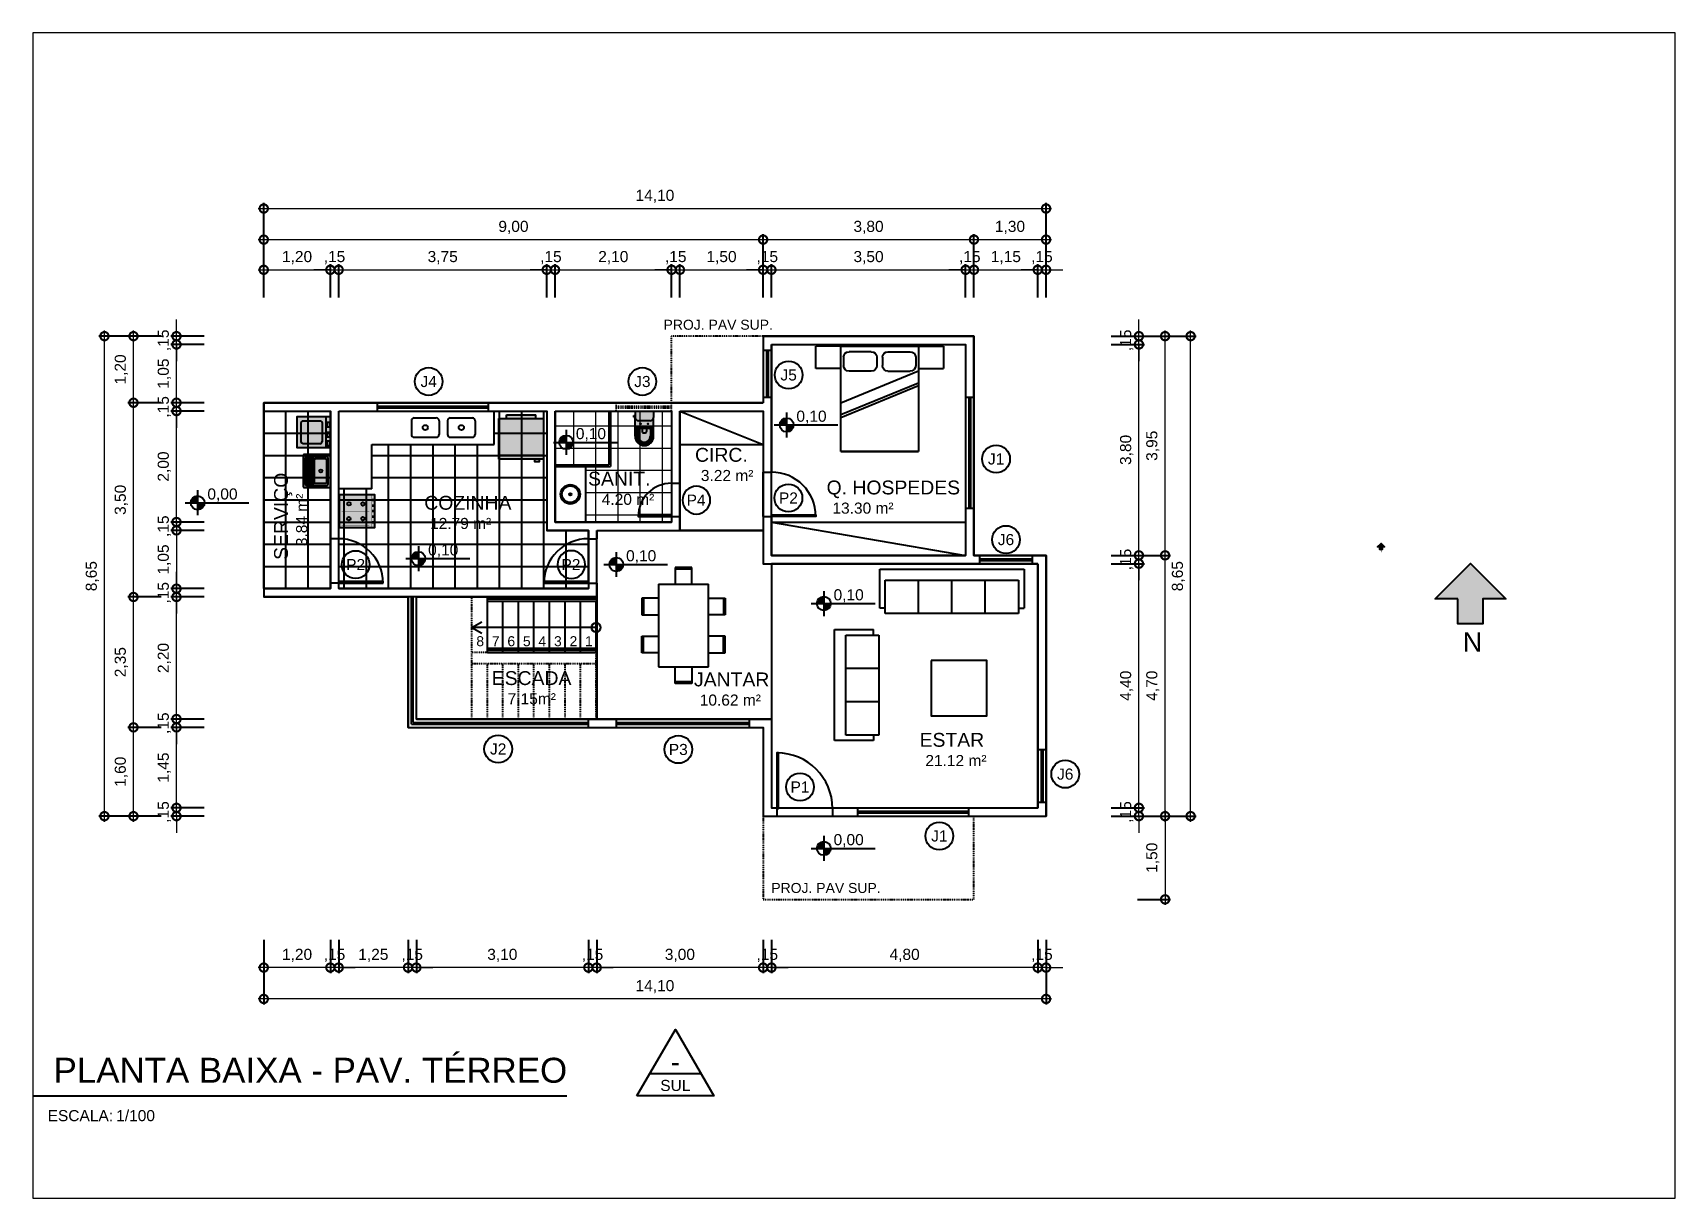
# Paper-space layout 'pav_terreo' of a CAD drawing. Header units: metres, sheet in millimetres. Extents: x -205 to 91, y 297 to 507.
# The model-space entities are those that its viewports show. They can reach past a viewport. Long polylines and large blocks are cut down to what shows.
import ezdxf
from ezdxf.enums import TextEntityAlignment as Align

# ---------------------------------------------------------------- set-up
doc = ezdxf.new("R2010")
doc.units = ezdxf.units.M
doc.header["$LTSCALE"] = 0.25
doc.linetypes.add('DASHDOT2', pattern=[12.7, 6.35, -3.175, 0, -3.175])
for name, color, linetype, true_color, plot in [('0_MRG_AUX', 7, 'Continuous', 0xecbcd1, False), ('ARQ_0', 7, 'Continuous', 0xff7400, False), ('ARQ_0_AREAS', 7, 'Continuous', 0x5a1694, False)]:
    doc.layers.add(name, color=color, linetype=linetype, true_color=true_color, plot=plot)
for name, color, linetype in [('ARQ_ALV CT', 4, 'Continuous'), ('ARQ_ALV VS', 2, 'Continuous'), ('ARQ_ESQ CT', 2, 'Continuous'), ('ARQ_GRADIL', 2, 'Continuous'), ('ARQ_METAL CT', 2, 'Continuous'), ('ARQ_MOB 01', 1, 'Continuous'), ('ARQ_MOB 02', 2, 'Continuous'), ('ARQ_PISO 01', 1, 'Continuous'), ('ARQ_PROJ SUP', 1, 'DASHDOT2'), ('ARQ_SAN 01', 1, 'Continuous'), ('ARQ_SAN 02', 2, 'Continuous'), ('ARQ_SIMB 01', 1, 'Continuous'), ('ARQ_TXT 01', 1, 'Continuous'), ('SIMB_01', 1, 'Continuous'), ('SIMB_02', 2, 'Continuous'), ('SIMB_PREENCHIMENTO', 253, 'Continuous'), ('SIMB_TXT', 1, 'Continuous')]:
    doc.layers.add(name, color=color, linetype=linetype)
doc.layers.add('ARQ_CINZA 03', color=252, linetype='Continuous', lineweight=9)
doc.layers.add('ARQ_COTA_AZUL', color=7, linetype='Continuous', lineweight=20, true_color=0x26d968)
doc.styles.add('Annot_1.8mm', font='arial.ttf', dxfattribs={"height": 1.8})
doc.styles.add('Annot_2.0mm', font='arial.ttf', dxfattribs={"height": 2})
doc.styles.add('Annot_2.5mm', font='arial.ttf', dxfattribs={"height": 2.5})
doc.styles.add('Annot_3.5mm', font='arial.ttf', dxfattribs={"height": 3.5})
doc.styles.add('cota', font='arial.ttf')
doc.styles.add('SIMB', font='arial.ttf')
doc.dimstyles.new('Info 01 - annot', dxfattribs={"dimtxt": 2, "dimasz": 3, "dimexe": 1, "dimexo": 1, "dimgap": 1, "dimtad": 1, "dimzin": 4, "dimtxsty": 'cota', "dimblk": 'DOTSMALL', "dimcen": 2, "dimdle": 1, "dimclrd": 256, "dimclre": 256, "dimclrt": 1, "dimazin": 2, "dimtfac": 0.09, "dimtix": 1, "dimtmove": 2, "dimatfit": 2, "dimfxl": 5, "dimfxlon": 1, "dimtolj": 1, "dimtzin": 4, "dimlwd": -1, "dimarcsym": 1})

psp = doc.layouts.new('pav_terreo')

msp = doc.modelspace()

# ---------------------------------------------------------------- texts
at = {"layer": 'ARQ_TXT 01', "attachment_point": 1}
for s, insert, char_height, width, style in [('PROJ. PAV SUP.', (47374.02, 23405.514), 0.18, 3.86234, 'Annot_1.8mm'), ('CIRC.', (47374.587, 23403.204), 0.25, 2.41083, 'Annot_2.5mm'), ('SANIT.', (47372.659, 23402.775), 0.25, 3.21293, 'Annot_2.5mm'), ('3.22 m²', (47374.692, 23402.807), 0.2, 1.1094, 'Annot_2.0mm'), ('4.20 m²', (47372.906, 23402.378), 0.2, 1.1094, 'Annot_2.0mm'), ('Q. HOSPEDES', (47376.958, 23402.616), 0.25, 2.41083, 'Annot_2.5mm'), ('COZINHA', (47369.707, 23402.34), 0.25, 2.41083, 'Annot_2.5mm'), ('13.30 m²', (47377.063, 23402.219), 0.2, 1.1094, 'Annot_2.0mm'), ('12.79 m²', (47369.811, 23401.943), 0.2, 1.1094, 'Annot_2.0mm'), ('8', (47370.645, 23399.811), 0.18, 1.02, 'Annot_1.8mm'), ('7', (47370.925, 23399.811), 0.18, 1.02, 'Annot_1.8mm'), ('6', (47371.205, 23399.811), 0.18, 1.02, 'Annot_1.8mm'), ('5', (47371.485, 23399.811), 0.18, 1.02, 'Annot_1.8mm'), ('4', (47371.765, 23399.811), 0.18, 1.02, 'Annot_1.8mm'), ('3', (47372.045, 23399.811), 0.18, 1.02, 'Annot_1.8mm'), ('2', (47372.325, 23399.811), 0.18, 1.02, 'Annot_1.8mm'), ('1', (47372.605, 23399.811), 0.18, 1.02, 'Annot_1.8mm'), ('ESCADA', (47370.923, 23399.181), 0.25, 2.41083, 'Annot_2.5mm'), ('JANTAR', (47374.568, 23399.157), 0.25, 2.41083, 'Annot_2.5mm'), ('7.15m²', (47371.21, 23398.784), 0.2, 1.1094, 'Annot_2.0mm'), ('10.62 m²', (47374.672, 23398.76), 0.2, 1.1094, 'Annot_2.0mm'), ('ESTAR', (47378.634, 23398.068), 0.25, 2.41083, 'Annot_2.5mm'), ('21.12 m²', (47378.738, 23397.67), 0.2, 1.1094, 'Annot_2.0mm'), ('PROJ. PAV SUP.', (47375.962, 23395.364), 0.18, 3.86234, 'Annot_1.8mm')]:
    msp.add_mtext(s, dxfattribs=dict(at, insert=insert, char_height=char_height, width=width, style=style))
at = {"layer": 'ARQ_TXT 01', "attachment_point": 1, "rotation": 90}
for s, insert, char_height, width, style in [('SERVIÇO', (47367, 23401.186), 0.25, 3.21293, 'Annot_2.5mm'), ('3.84 m²', (47367.397, 23401.433), 0.2, 1.1094, 'Annot_2.0mm')]:
    msp.add_mtext(s, dxfattribs=dict(at, insert=insert, char_height=char_height, width=width, style=style))

# ---------------------------------------------------------------- blocks, each defined once
blk = doc.blocks.new('norte')
at = {"layer": 'SIMB_PREENCHIMENTO'}
blk.add_hatch(color=256, dxfattribs=at).paths.add_polyline_path([(-6.4, -6.4), (-2.2, -6.4), (-2.2, -10.9), (2.2, -10.9), (2.2, -6.4), (6.4, -6.4), (0, 0)])
at = {"layer": 'SIMB_01'}
blk.add_lwpolyline([(-2.2, -6.4), (-6.4, -6.4), (0, 0), (6.4, -6.4), (2.2, -6.4), (2.2, -10.9), (-2.2, -10.9)], close=True, dxfattribs=at)
at = {"layer": 'SIMB_01', "insert": (-1.4, -12.4), "char_height": 3.5, "width": 3.7, "attachment_point": 1, "style": 'Annot_3.5mm'}
blk.add_mtext('N', dxfattribs=at)
blk = doc.blocks.new('*U77')
at = {"layer": 'SIMB_PREENCHIMENTO'}
blk.add_hatch(color=256, dxfattribs=at).paths.add_polyline_path([(-6.36, -6.36), (-2.25, -6.36), (-2.25, -10.86), (2.25, -10.86), (2.25, -6.36), (6.36, -6.36), (0, 0)])
at = {"layer": 'SIMB_01'}
blk.add_lwpolyline([(-2.25, -6.36), (-6.36, -6.36), (0, 0), (6.36, -6.36), (2.25, -6.36), (2.25, -10.86), (-2.25, -10.86)], close=True, dxfattribs=at)
at = {"layer": 'SIMB_01', "insert": (-1.4, -12.39), "char_height": 3.5, "width": 3.7, "attachment_point": 1, "style": 'Annot_3.5mm'}
blk.add_mtext('N', dxfattribs=at)
blk = doc.blocks.new('g80')
at = {"true_color": 0xffffff}
h = blk.add_hatch(color=7, dxfattribs=at)
h.dxf.hatch_style = 1
h.paths.add_polyline_path([(0, -0.733), (0.067, -0.733), (0.067, -0.773), (0.16, -0.773), (0.16, -0.733), (0.8, -0.733), (0.8, 0), (0.667, 0), (0.667, 0.067), (0.133, 0.067), (0.133, 0), (0, 0)])
at = {"layer": 'ARQ_MOB 02'}
for p, q in [((0, 0), (0, -0.733)), ((0.8, 0), (0, 0)), ((0.133, 0), (0.133, 0.067)), ((0.667, 0.067), (0.133, 0.067)), ((0.667, 0), (0.667, 0.067)), ((0.8, -0.733), (0.8, 0)), ((0, -0.667), (0.8, -0.667)), ((0, -0.733), (0.8, -0.733))]:
    blk.add_line(p, q, dxfattribs=at)
blk.add_lwpolyline([(0.067, -0.733), (0.16, -0.733), (0.16, -0.773), (0.067, -0.773)], close=True, dxfattribs=at)
blk = doc.blocks.new('PIA')
at = {"layer": 'ARQ_MOB 01'}
for p, q in [((-0.35, 0.2), (-0.35, -0.2)), ((-0.05, 0.25), (-0.3, 0.25)), ((0, 0.2), (0, -0.2)), ((-0.05, -0.25), (-0.3, -0.25))]:
    blk.add_line(p, q, dxfattribs=at)
blk.add_circle((-0.175, 0), 0.0461, dxfattribs=at)
for centre, start, end in [((-0.3, 0.2), 90, 180), ((-0.05, 0.2), 0, 90), ((-0.3, -0.2), 180, 270), ((-0.05, -0.2), 270, 0)]:
    blk.add_arc(centre, 0.05, start, end, dxfattribs=at)
blk = doc.blocks.new('*U15')
at = {"layer": 'SIMB_02'}
blk.add_circle((0, 0), 2.5, dxfattribs=at)
at = {"layer": 'SIMB_TXT', "style": 'SIMB'}
blk.add_attdef('CDESQ', text='', height=2, dxfattribs=at).set_placement((0, 0), align=Align.MIDDLE_CENTER)
blk = doc.blocks.new('maq. lavar_02')
at = {"true_color": 0xffffff}
h = blk.add_hatch(color=7, dxfattribs=at)
h.dxf.hatch_style = 1
h.paths.add_polyline_path([(0.75, 0), (0, 0), (0, 0.8), (0.75, 0.8)])
for points in [[(0.75, 0), (0, 0), (0, 0.8), (0.75, 0.8), (0.75, 0)], [(0, 0.1), (0.75, 0.1)]]:
    blk.add_lwpolyline(points)
blk.add_lwpolyline([(0.1, 0.245), (0.1, 0.65, -0.414214), (0.15, 0.7), (0.6, 0.7, -0.414214), (0.65, 0.65), (0.65, 0.25, -0.414214), (0.6, 0.2), (0.147, 0.2)], format="xyb")
for points in [[(0.052, 0.02), (0.052, 0.078), (0.167, 0.078), (0.167, 0.02)], [(0.26, 0.02), (0.26, 0.078), (0.376, 0.078), (0.376, 0.02)], [(0.5, 0.02), (0.5, 0.078), (0.615, 0.078), (0.615, 0.02)]]:
    blk.add_lwpolyline(points, close=True)
blk.add_arc((0.15, 0.25), 0.05, 173.8325, 273.1265)
blk = doc.blocks.new('tanque_05')
at = {"true_color": 0xffffff}
h = blk.add_hatch(color=7, dxfattribs=at)
h.dxf.hatch_style = 1
edge = h.paths.add_edge_path()
edge.add_line((-0.269, -0.492), (0.269, -0.492))
edge.add_arc((0.269, -0.461), 0.0304, 270, 360)
edge.add_line((0.299, -0.461), (0.299, -0.01))
edge.add_arc((0.289, -0.01), 0.0101, 0, 90)
edge.add_line((0.289, 0), (-0.289, 0))
edge.add_arc((-0.289, -0.01), 0.0101, 90, 180)
edge.add_line((-0.299, -0.01), (-0.299, -0.461))
edge.add_arc((-0.269, -0.461), 0.0304, 180, 270)
for p, q in [((-0.258, -0.325), (0.258, -0.325)), ((0.258, -0.331), (-0.258, -0.331)), ((-0.258, -0.345), (0.258, -0.345)), ((0.258, -0.351), (-0.258, -0.351)), ((-0.258, -0.365), (0.258, -0.365)), ((0.258, -0.372), (-0.258, -0.372)), ((-0.258, -0.386), (0.258, -0.386)), ((0.258, -0.392), (-0.258, -0.392)), ((-0.258, -0.406), (0.258, -0.406)), ((0.258, -0.412), (-0.258, -0.412)), ((-0.258, -0.426), (0.258, -0.426)), ((-0.251, -0.447), (0.251, -0.447))]:
    blk.add_line(p, q)
for points in [[(-0.269, -0.492), (0.269, -0.492, 0.414214), (0.299, -0.461), (0.299, -0.01, 0.414214), (0.289, 0), (-0.289, 0, 0.414214), (-0.299, -0.01), (-0.299, -0.461, 0.414214)], [(-0.198, -0.289), (0.198, -0.289, 0.414214), (0.218, -0.269), (0.218, -0.086, 0.414214), (0.198, -0.066), (-0.198, -0.066, 0.414214), (-0.218, -0.086), (-0.218, -0.269, 0.414214)]]:
    blk.add_lwpolyline(points, format="xyb", close=True)
for points in [[(0.258, -0.281), (0.258, -0.061, 0.414214), (0.238, -0.041), (-0.238, -0.041, 0.414214), (-0.258, -0.061), (-0.258, -0.281)], [(-0.258, -0.282), (-0.258, -0.301, 0.414214), (-0.248, -0.311), (-0.236, -0.311), (0.234, -0.311), (0.248, -0.311, 0.414214), (0.258, -0.301), (0.258, -0.282)], [(-0.258, -0.309), (-0.258, -0.431, 0.414214), (-0.238, -0.451), (0.238, -0.451, 0.414214), (0.258, -0.431), (0.258, -0.309, 0.414214)]]:
    blk.add_lwpolyline(points, format="xyb")
blk.add_lwpolyline([(0.258, -0.432), (-0.258, -0.432)])
blk.add_circle((0, -0.172), 0.0284)
blk = doc.blocks.new('fogão_01')
at = {"true_color": 0xffffff}
h = blk.add_hatch(color=7, dxfattribs=at)
h.dxf.hatch_style = 1
h.paths.add_polyline_path([(0, -0.3), (-0.632, -0.3), (-0.632, 0.3), (0, 0.3)])
blk.add_lwpolyline([(0, -0.3), (-0.632, -0.3), (-0.632, 0.3), (0, 0.3)], close=True)
for points, const_width in [([(-0.585, -0.3), (-0.585, 0.3)], 0.005), ([(-0.585, 0.218), (-0.615, 0.218), (-0.615, 0.176), (-0.585, 0.176)], 0.005), ([(-0.585, 0.118), (-0.615, 0.118), (-0.615, 0.076), (-0.585, 0.076)], 0.005), ([(-0.585, 0.018), (-0.615, 0.018), (-0.615, -0.024), (-0.585, -0.024)], 0.005), ([(-0.542, 0.261), (-0.041, 0.261), (-0.041, -0.257), (-0.54, -0.257), (-0.54, 0.261)], 0.0045), ([(-0.54, 0.002), (-0.044, 0.002)], 0.0045), ([(-0.439, 0.146), (-0.453, 0.161)], 0.0045), ([(-0.438, 0.12), (-0.453, 0.105)], 0.0045), ([(-0.412, 0.147), (-0.397, 0.161)], 0.0045), ([(-0.412, 0.12), (-0.397, 0.105)], 0.0045), ([(-0.3, 0.261), (-0.3, -0.257)], 0.0045), ([(-0.183, 0.146), (-0.197, 0.161)], 0.0045), ([(-0.182, 0.12), (-0.197, 0.105)], 0.0045), ([(-0.156, 0.147), (-0.141, 0.161)], 0.0045), ([(-0.155, 0.12), (-0.141, 0.105)], 0.0045), ([(-0.585, -0.082), (-0.615, -0.082), (-0.615, -0.124), (-0.585, -0.124)], 0.005), ([(-0.585, -0.182), (-0.615, -0.182), (-0.615, -0.224), (-0.585, -0.224)], 0.005), ([(-0.439, -0.118), (-0.453, -0.104)], 0.0045), ([(-0.438, -0.145), (-0.453, -0.16)], 0.0045), ([(-0.412, -0.118), (-0.397, -0.103)], 0.0045), ([(-0.412, -0.145), (-0.397, -0.159)], 0.0045), ([(-0.185, -0.121), (-0.2, -0.106)], 0.0045), ([(-0.185, -0.148), (-0.199, -0.162)], 0.0045), ([(-0.158, -0.121), (-0.144, -0.106)], 0.0045), ([(-0.158, -0.147), (-0.144, -0.162)], 0.0045)]:
    blk.add_lwpolyline(points, dxfattribs=dict(const_width=const_width))
for points in [[(-0.603, 0.215), (-0.603, 0.176)], [(-0.603, 0.115), (-0.603, 0.076)], [(-0.603, 0.015), (-0.603, -0.024)], [(-0.603, -0.085), (-0.603, -0.124)], [(-0.603, -0.185), (-0.603, -0.224)]]:
    blk.add_lwpolyline(points)
for centre in [(-0.425, 0.133), (-0.169, 0.133), (-0.425, -0.131), (-0.172, -0.134)]:
    blk.add_circle(centre, 0.0314)
blk = doc.blocks.new('CAMA 180')
at = {"layer": 'ARQ_MOB 01'}
for p, q in [((0.4, 1.15), (0, 1.15)), ((0, 0.7), (0, 1.15)), ((0.4, 0.7), (0.4, 1.15)), ((1.9, 0.7), (0, 0.7)), ((0, 0.7), (0, -0.7)), ((0.2, 0.65), (0.35, 0.65)), ((0.452, -0.7), (1.026, 0.7)), ((0.665, -0.7), (1.239, 0.7)), ((0.718, -0.7), (1.292, 0.7)), ((1.9, -0.7), (1.9, 0.7)), ((1.9, 0.7), (1.9, -0.7)), ((0.1, 0.15), (0.1, 0.55)), ((0.45, 0.15), (0.45, 0.55)), ((0.2, 0.05), (0.35, 0.05)), ((0.1, -0.15), (0.1, -0.55)), ((0.2, -0.05), (0.35, -0.05)), ((0.45, -0.15), (0.45, -0.55)), ((0, -0.7), (1.9, -0.7)), ((0, -0.7), (0, -1.15)), ((0.2, -0.65), (0.35, -0.65)), ((0.4, -0.7), (0.4, -1.15)), ((0, -1.15), (0.4, -1.15))]:
    blk.add_line(p, q, dxfattribs=at)
for centre, start, end in [((0.2, 0.55), 90, 180), ((0.35, 0.55), 0, 90), ((0.2, 0.15), 180, 270), ((0.35, 0.15), 270, 0), ((0.2, -0.15), 90, 180), ((0.35, -0.15), 0, 90), ((0.2, -0.55), 180, 270), ((0.35, -0.55), 270, 0)]:
    blk.add_arc(centre, 0.1, start, end, dxfattribs=at)
blk = doc.blocks.new('S4')
at = {"ltscale": 0.1}
for p, q in [((0, 0.7), (0, 0)), ((0.1, 0.7), (0, 0.7)), ((2.5, 0.8), (0.1, 0.8)), ((0.1, 0.8), (0.1, 0.2)), ((0.7, 0.8), (0.7, 0.2)), ((1.3, 0.8), (1.3, 0.2)), ((1.9, 0.8), (1.9, 0.2)), ((2.5, 0.2), (2.5, 0.8)), ((2.5, 0.7), (2.6, 0.7)), ((2.6, 0), (2.6, 0.7)), ((0, 0), (2.6, 0)), ((0.1, 0.2), (2.5, 0.2))]:
    blk.add_line(p, q, dxfattribs=at)
blk = doc.blocks.new('S3')
at = {"ltscale": 0.1}
for p, q in [((0, 0), (-2, 0)), ((0, -0.7), (0, 0)), ((-2, 0), (-2, -0.7)), ((-0.1, -0.2), (-1.9, -0.2)), ((-1.9, -0.2), (-1.9, -0.8)), ((-1.3, -0.8), (-1.3, -0.2)), ((-0.7, -0.8), (-0.7, -0.2)), ((-0.1, -0.8), (-0.1, -0.2)), ((-1.9, -0.7), (-2, -0.7)), ((-1.9, -0.8), (-0.1, -0.8)), ((-0.1, -0.7), (0, -0.7))]:
    blk.add_line(p, q, dxfattribs=at)
blk = doc.blocks.new('VASO_BELL')
at = {"true_color": 0xffffff}
h = blk.add_hatch(color=7, dxfattribs=at)
h.dxf.hatch_style = 1
edge = h.paths.add_edge_path()
edge.add_line((0, 0), (0.37, 0))
edge.add_line((0.37, 0), (0.37, -0.126))
edge.add_line((0.37, -0.126), (0.37, -0.505))
edge.add_arc((0.185, -0.505), 0.185, 180, 360, ccw=False)
edge.add_line((0, -0.505), (0, -0.126))
edge.add_line((0, -0.126), (0, 0))
h = blk.add_hatch(color=7, dxfattribs=at)
h.dxf.hatch_style = 1
h.paths.add_polyline_path([(-0.007, -0.086), (-0.022, -0.086), (-0.022, -0.121), (-0.007, -0.121)])
h = blk.add_hatch(color=7, dxfattribs=at)
h.dxf.hatch_style = 1
h.paths.add_polyline_path([(0, -0.089), (-0.007, -0.089), (-0.007, -0.117), (0, -0.117)])
at = {"layer": 'ARQ_SAN 01'}
for p, q in [((0.056, -0.361), (0.056, -0.505)), ((0.062, -0.361), (0.062, -0.505)), ((0.082, -0.336), (0.288, -0.336)), ((0.082, -0.342), (0.288, -0.342)), ((0.141, -0.353), (0.141, -0.406)), ((0.229, -0.353), (0.229, -0.406)), ((0.308, -0.361), (0.308, -0.505)), ((0.314, -0.361), (0.314, -0.505))]:
    blk.add_line(p, q, dxfattribs=at)
for centre in [(0.11, -0.255), (0.26, -0.255)]:
    blk.add_circle(centre, 0.0075, dxfattribs=at)
for centre, radius, start, end in [((0.185, -0.505), 0.129, 179.7773, 0.2227), ((0.082, -0.361), 0.025, 90, 180), ((0.082, -0.361), 0.019, 90, 180), ((0.185, -0.499), 0.123, 182.6006, 357.3994), ((0.191, -0.592), 0.244, 91.4264, 101.8331), ((0.168, -0.406), 0.027, 180, 229.1678), ((0.185, -0.386), 0.053, 229.1678, 310.8322), ((0.179, -0.592), 0.244, 78.1669, 88.5736), ((0.202, -0.406), 0.027, 310.8322, 0), ((0.288, -0.361), 0.025, 0, 90), ((0.288, -0.361), 0.019, 0, 90)]:
    blk.add_arc(centre, radius, start, end, dxfattribs=at)
at = {"layer": 'ARQ_SAN 02'}
for p, q in [((0, 0), (0, -0.126)), ((0, 0), (0.37, 0)), ((0.37, 0), (0.37, -0.126)), ((-0.022, -0.086), (-0.007, -0.086)), ((-0.022, -0.121), (-0.022, -0.086)), ((-0.022, -0.121), (-0.007, -0.121)), ((-0.007, -0.121), (-0.007, -0.086)), ((0, -0.089), (-0.007, -0.089)), ((0, -0.117), (-0.007, -0.117)), ((0, -0.505), (0, -0.126)), ((0.051, -0.306), (0.319, -0.306)), ((0.301, -0.195), (0.069, -0.195)), ((0.37, -0.505), (0.37, -0.126)), ((0.026, -0.331), (0.026, -0.505)), ((0.344, -0.331), (0.344, -0.505))]:
    blk.add_line(p, q, dxfattribs=at)
for centre, radius, start, end in [((0.069, -0.126), 0.069, 180, 270), ((0.051, -0.331), 0.025, 90, 180), ((0.301, -0.126), 0.069, 270, 0), ((0.319, -0.331), 0.025, 0, 90), ((0.185, -0.505), 0.185, 180, 0), ((0.185, -0.505), 0.159, 180, 0)]:
    blk.add_arc(centre, radius, start, end, dxfattribs=at)
blk = doc.blocks.new('_DotSmall')
at = {"color": 0, "linetype": 'ByBlock', "const_width": 0.5}
blk.add_lwpolyline([(-0.0625, 0, 1), (0.0625, 0, 1)], format="xyb", close=True, dxfattribs=at)
blk = doc.blocks.new('*D24')
at = {"layer": 'ARQ_COTA_AZUL', "transparency": 16777216}
blk.add_line((47366.714, 23406.958), (47375.914, 23406.958), dxfattribs=at)
at = {"layer": 'ARQ_COTA_AZUL', "lineweight": -2, "transparency": 16777216}
for p, q in [((47366.814, 23406.458), (47366.814, 23407.058)), ((47375.814, 23406.458), (47375.814, 23407.058))]:
    blk.add_line(p, q, dxfattribs=at)
at = {"layer": 'ARQ_COTA_AZUL', "transparency": 16777216, "xscale": 0.3, "yscale": 0.3, "zscale": 0.3, "rotation": 180}
blk.add_blockref('_DotSmall', (47366.814, 23406.958), dxfattribs=at)
at = {"layer": 'ARQ_COTA_AZUL', "transparency": 16777216, "xscale": 0.3, "yscale": 0.3, "zscale": 0.3}
blk.add_blockref('_DotSmall', (47375.814, 23406.958), dxfattribs=at)
at = {"layer": 'ARQ_COTA_AZUL', "color": 1, "transparency": 16777216, "insert": (47371.314, 23407.178), "char_height": 0.2, "attachment_point": 5, "style": 'cota'}
blk.add_mtext('\\A1;9,00', dxfattribs=at)
blk = doc.blocks.new('*D25')
at = {"layer": 'ARQ_COTA_AZUL', "transparency": 16777216}
blk.add_line((47375.714, 23406.958), (47379.714, 23406.958), dxfattribs=at)
at = {"layer": 'ARQ_COTA_AZUL', "lineweight": -2, "transparency": 16777216}
for p, q in [((47375.814, 23406.458), (47375.814, 23407.058)), ((47379.614, 23406.458), (47379.614, 23407.058))]:
    blk.add_line(p, q, dxfattribs=at)
at = {"layer": 'ARQ_COTA_AZUL', "transparency": 16777216, "xscale": 0.3, "yscale": 0.3, "zscale": 0.3, "rotation": 180}
blk.add_blockref('_DotSmall', (47375.814, 23406.958), dxfattribs=at)
at = {"layer": 'ARQ_COTA_AZUL', "transparency": 16777216, "xscale": 0.3, "yscale": 0.3, "zscale": 0.3}
blk.add_blockref('_DotSmall', (47379.614, 23406.958), dxfattribs=at)
at = {"layer": 'ARQ_COTA_AZUL', "color": 1, "transparency": 16777216, "insert": (47377.714, 23407.178), "char_height": 0.2, "attachment_point": 5, "style": 'cota'}
blk.add_mtext('\\A1;3,80', dxfattribs=at)
blk = doc.blocks.new('*D26')
at = {"layer": 'ARQ_COTA_AZUL', "transparency": 16777216}
blk.add_line((47379.514, 23406.958), (47381.014, 23406.958), dxfattribs=at)
at = {"layer": 'ARQ_COTA_AZUL', "lineweight": -2, "transparency": 16777216}
for p, q in [((47379.614, 23406.458), (47379.614, 23407.058)), ((47380.914, 23406.458), (47380.914, 23407.058))]:
    blk.add_line(p, q, dxfattribs=at)
at = {"layer": 'ARQ_COTA_AZUL', "transparency": 16777216, "xscale": 0.3, "yscale": 0.3, "zscale": 0.3, "rotation": 180}
blk.add_blockref('_DotSmall', (47379.614, 23406.958), dxfattribs=at)
at = {"layer": 'ARQ_COTA_AZUL', "transparency": 16777216, "xscale": 0.3, "yscale": 0.3, "zscale": 0.3}
blk.add_blockref('_DotSmall', (47380.914, 23406.958), dxfattribs=at)
at = {"layer": 'ARQ_COTA_AZUL', "color": 1, "transparency": 16777216, "insert": (47380.264, 23407.178), "char_height": 0.2, "attachment_point": 5, "style": 'cota'}
blk.add_mtext('\\A1;1,30', dxfattribs=at)
blk = doc.blocks.new('*D27')
at = {"layer": 'ARQ_COTA_AZUL', "lineweight": -2, "transparency": 16777216}
for p, q in [((47366.814, 23405.914), (47366.814, 23406.514)), ((47368.014, 23405.914), (47368.014, 23406.514))]:
    blk.add_line(p, q, dxfattribs=at)
at = {"layer": 'ARQ_COTA_AZUL', "transparency": 16777216}
blk.add_line((47366.714, 23406.414), (47368.114, 23406.414), dxfattribs=at)
at = {"layer": 'ARQ_COTA_AZUL', "transparency": 16777216, "xscale": 0.3, "yscale": 0.3, "zscale": 0.3, "rotation": 180}
blk.add_blockref('_DotSmall', (47366.814, 23406.414), dxfattribs=at)
at = {"layer": 'ARQ_COTA_AZUL', "transparency": 16777216, "xscale": 0.3, "yscale": 0.3, "zscale": 0.3}
blk.add_blockref('_DotSmall', (47368.014, 23406.414), dxfattribs=at)
at = {"layer": 'ARQ_COTA_AZUL', "color": 1, "transparency": 16777216, "insert": (47367.414, 23406.634), "char_height": 0.2, "attachment_point": 5, "style": 'cota'}
blk.add_mtext('\\A1;1,20', dxfattribs=at)
blk = doc.blocks.new('*D28')
at = {"layer": 'ARQ_COTA_AZUL', "lineweight": -2, "transparency": 16777216}
for p, q in [((47368.014, 23405.914), (47368.014, 23406.514)), ((47368.164, 23405.914), (47368.164, 23406.514))]:
    blk.add_line(p, q, dxfattribs=at)
at = {"layer": 'ARQ_COTA_AZUL', "transparency": 16777216}
for p, q in [((47368.014, 23406.414), (47367.714, 23406.414)), ((47368.014, 23406.414), (47368.164, 23406.414)), ((47368.164, 23406.414), (47368.464, 23406.414))]:
    blk.add_line(p, q, dxfattribs=at)
at = {"layer": 'ARQ_COTA_AZUL', "transparency": 16777216, "xscale": 0.3, "yscale": 0.3, "zscale": 0.3}
blk.add_blockref('_DotSmall', (47368.014, 23406.414), dxfattribs=at)
at = {"layer": 'ARQ_COTA_AZUL', "transparency": 16777216, "xscale": 0.3, "yscale": 0.3, "zscale": 0.3, "rotation": 180}
blk.add_blockref('_DotSmall', (47368.164, 23406.414), dxfattribs=at)
at = {"layer": 'ARQ_COTA_AZUL', "color": 1, "transparency": 16777216, "insert": (47368.089, 23406.634), "char_height": 0.2, "attachment_point": 5, "style": 'cota'}
blk.add_mtext('\\A1;,15', dxfattribs=at)
blk = doc.blocks.new('*D29')
at = {"layer": 'ARQ_COTA_AZUL', "lineweight": -2, "transparency": 16777216}
for p, q in [((47368.164, 23405.914), (47368.164, 23406.514)), ((47371.914, 23405.914), (47371.914, 23406.514))]:
    blk.add_line(p, q, dxfattribs=at)
at = {"layer": 'ARQ_COTA_AZUL', "transparency": 16777216}
blk.add_line((47368.064, 23406.414), (47372.014, 23406.414), dxfattribs=at)
at = {"layer": 'ARQ_COTA_AZUL', "transparency": 16777216, "xscale": 0.3, "yscale": 0.3, "zscale": 0.3, "rotation": 180}
blk.add_blockref('_DotSmall', (47368.164, 23406.414), dxfattribs=at)
at = {"layer": 'ARQ_COTA_AZUL', "transparency": 16777216, "xscale": 0.3, "yscale": 0.3, "zscale": 0.3}
blk.add_blockref('_DotSmall', (47371.914, 23406.414), dxfattribs=at)
at = {"layer": 'ARQ_COTA_AZUL', "color": 1, "transparency": 16777216, "insert": (47370.039, 23406.634), "char_height": 0.2, "attachment_point": 5, "style": 'cota'}
blk.add_mtext('\\A1;3,75', dxfattribs=at)
blk = doc.blocks.new('*D30')
at = {"layer": 'ARQ_COTA_AZUL', "lineweight": -2, "transparency": 16777216}
for p, q in [((47371.914, 23405.914), (47371.914, 23406.514)), ((47372.064, 23405.914), (47372.064, 23406.514))]:
    blk.add_line(p, q, dxfattribs=at)
at = {"layer": 'ARQ_COTA_AZUL', "transparency": 16777216}
for p, q in [((47371.914, 23406.414), (47371.614, 23406.414)), ((47371.914, 23406.414), (47372.064, 23406.414)), ((47372.064, 23406.414), (47372.364, 23406.414))]:
    blk.add_line(p, q, dxfattribs=at)
at = {"layer": 'ARQ_COTA_AZUL', "transparency": 16777216, "xscale": 0.3, "yscale": 0.3, "zscale": 0.3}
blk.add_blockref('_DotSmall', (47371.914, 23406.414), dxfattribs=at)
at = {"layer": 'ARQ_COTA_AZUL', "transparency": 16777216, "xscale": 0.3, "yscale": 0.3, "zscale": 0.3, "rotation": 180}
blk.add_blockref('_DotSmall', (47372.064, 23406.414), dxfattribs=at)
at = {"layer": 'ARQ_COTA_AZUL', "color": 1, "transparency": 16777216, "insert": (47371.989, 23406.634), "char_height": 0.2, "attachment_point": 5, "style": 'cota'}
blk.add_mtext('\\A1;,15', dxfattribs=at)
blk = doc.blocks.new('*D31')
at = {"layer": 'ARQ_COTA_AZUL', "lineweight": -2, "transparency": 16777216}
for p, q in [((47372.064, 23405.914), (47372.064, 23406.514)), ((47374.164, 23405.914), (47374.164, 23406.514))]:
    blk.add_line(p, q, dxfattribs=at)
at = {"layer": 'ARQ_COTA_AZUL', "transparency": 16777216}
blk.add_line((47371.964, 23406.414), (47374.264, 23406.414), dxfattribs=at)
at = {"layer": 'ARQ_COTA_AZUL', "transparency": 16777216, "xscale": 0.3, "yscale": 0.3, "zscale": 0.3, "rotation": 180}
blk.add_blockref('_DotSmall', (47372.064, 23406.414), dxfattribs=at)
at = {"layer": 'ARQ_COTA_AZUL', "transparency": 16777216, "xscale": 0.3, "yscale": 0.3, "zscale": 0.3}
blk.add_blockref('_DotSmall', (47374.164, 23406.414), dxfattribs=at)
at = {"layer": 'ARQ_COTA_AZUL', "color": 1, "transparency": 16777216, "insert": (47373.114, 23406.634), "char_height": 0.2, "attachment_point": 5, "style": 'cota'}
blk.add_mtext('\\A1;2,10', dxfattribs=at)
blk = doc.blocks.new('*D32')
at = {"layer": 'ARQ_COTA_AZUL', "lineweight": -2, "transparency": 16777216}
for p, q in [((47374.164, 23405.914), (47374.164, 23406.514)), ((47374.314, 23405.914), (47374.314, 23406.514))]:
    blk.add_line(p, q, dxfattribs=at)
at = {"layer": 'ARQ_COTA_AZUL', "transparency": 16777216}
for p, q in [((47374.164, 23406.414), (47373.864, 23406.414)), ((47374.164, 23406.414), (47374.314, 23406.414)), ((47374.314, 23406.414), (47374.614, 23406.414))]:
    blk.add_line(p, q, dxfattribs=at)
at = {"layer": 'ARQ_COTA_AZUL', "transparency": 16777216, "xscale": 0.3, "yscale": 0.3, "zscale": 0.3}
blk.add_blockref('_DotSmall', (47374.164, 23406.414), dxfattribs=at)
at = {"layer": 'ARQ_COTA_AZUL', "transparency": 16777216, "xscale": 0.3, "yscale": 0.3, "zscale": 0.3, "rotation": 180}
blk.add_blockref('_DotSmall', (47374.314, 23406.414), dxfattribs=at)
at = {"layer": 'ARQ_COTA_AZUL', "color": 1, "transparency": 16777216, "insert": (47374.239, 23406.634), "char_height": 0.2, "attachment_point": 5, "style": 'cota'}
blk.add_mtext('\\A1;,15', dxfattribs=at)
blk = doc.blocks.new('*D33')
at = {"layer": 'ARQ_COTA_AZUL', "lineweight": -2, "transparency": 16777216}
for p, q in [((47374.314, 23405.914), (47374.314, 23406.514)), ((47375.814, 23405.914), (47375.814, 23406.514))]:
    blk.add_line(p, q, dxfattribs=at)
at = {"layer": 'ARQ_COTA_AZUL', "transparency": 16777216}
blk.add_line((47374.214, 23406.414), (47375.914, 23406.414), dxfattribs=at)
at = {"layer": 'ARQ_COTA_AZUL', "transparency": 16777216, "xscale": 0.3, "yscale": 0.3, "zscale": 0.3, "rotation": 180}
blk.add_blockref('_DotSmall', (47374.314, 23406.414), dxfattribs=at)
at = {"layer": 'ARQ_COTA_AZUL', "transparency": 16777216, "xscale": 0.3, "yscale": 0.3, "zscale": 0.3}
blk.add_blockref('_DotSmall', (47375.814, 23406.414), dxfattribs=at)
at = {"layer": 'ARQ_COTA_AZUL', "color": 1, "transparency": 16777216, "insert": (47375.064, 23406.634), "char_height": 0.2, "attachment_point": 5, "style": 'cota'}
blk.add_mtext('\\A1;1,50', dxfattribs=at)
blk = doc.blocks.new('*D34')
at = {"layer": 'ARQ_COTA_AZUL', "lineweight": -2, "transparency": 16777216}
for p, q in [((47375.814, 23405.914), (47375.814, 23406.514)), ((47375.964, 23405.914), (47375.964, 23406.514))]:
    blk.add_line(p, q, dxfattribs=at)
at = {"layer": 'ARQ_COTA_AZUL', "transparency": 16777216}
for p, q in [((47375.814, 23406.414), (47375.514, 23406.414)), ((47375.814, 23406.414), (47375.964, 23406.414)), ((47375.964, 23406.414), (47376.264, 23406.414))]:
    blk.add_line(p, q, dxfattribs=at)
at = {"layer": 'ARQ_COTA_AZUL', "transparency": 16777216, "xscale": 0.3, "yscale": 0.3, "zscale": 0.3}
blk.add_blockref('_DotSmall', (47375.814, 23406.414), dxfattribs=at)
at = {"layer": 'ARQ_COTA_AZUL', "transparency": 16777216, "xscale": 0.3, "yscale": 0.3, "zscale": 0.3, "rotation": 180}
blk.add_blockref('_DotSmall', (47375.964, 23406.414), dxfattribs=at)
at = {"layer": 'ARQ_COTA_AZUL', "color": 1, "transparency": 16777216, "insert": (47375.889, 23406.634), "char_height": 0.2, "attachment_point": 5, "style": 'cota'}
blk.add_mtext('\\A1;,15', dxfattribs=at)
blk = doc.blocks.new('*D35')
at = {"layer": 'ARQ_COTA_AZUL', "lineweight": -2, "transparency": 16777216}
for p, q in [((47375.964, 23405.914), (47375.964, 23406.514)), ((47379.464, 23405.914), (47379.464, 23406.514))]:
    blk.add_line(p, q, dxfattribs=at)
at = {"layer": 'ARQ_COTA_AZUL', "transparency": 16777216}
blk.add_line((47375.864, 23406.414), (47379.564, 23406.414), dxfattribs=at)
at = {"layer": 'ARQ_COTA_AZUL', "transparency": 16777216, "xscale": 0.3, "yscale": 0.3, "zscale": 0.3, "rotation": 180}
blk.add_blockref('_DotSmall', (47375.964, 23406.414), dxfattribs=at)
at = {"layer": 'ARQ_COTA_AZUL', "transparency": 16777216, "xscale": 0.3, "yscale": 0.3, "zscale": 0.3}
blk.add_blockref('_DotSmall', (47379.464, 23406.414), dxfattribs=at)
at = {"layer": 'ARQ_COTA_AZUL', "color": 1, "transparency": 16777216, "insert": (47377.714, 23406.634), "char_height": 0.2, "attachment_point": 5, "style": 'cota'}
blk.add_mtext('\\A1;3,50', dxfattribs=at)
blk = doc.blocks.new('*D36')
at = {"layer": 'ARQ_COTA_AZUL', "lineweight": -2, "transparency": 16777216}
for p, q in [((47379.464, 23405.914), (47379.464, 23406.514)), ((47379.614, 23405.914), (47379.614, 23406.514))]:
    blk.add_line(p, q, dxfattribs=at)
at = {"layer": 'ARQ_COTA_AZUL', "transparency": 16777216}
for p, q in [((47379.464, 23406.414), (47379.164, 23406.414)), ((47379.464, 23406.414), (47379.614, 23406.414)), ((47379.614, 23406.414), (47379.914, 23406.414))]:
    blk.add_line(p, q, dxfattribs=at)
at = {"layer": 'ARQ_COTA_AZUL', "transparency": 16777216, "xscale": 0.3, "yscale": 0.3, "zscale": 0.3}
blk.add_blockref('_DotSmall', (47379.464, 23406.414), dxfattribs=at)
at = {"layer": 'ARQ_COTA_AZUL', "transparency": 16777216, "xscale": 0.3, "yscale": 0.3, "zscale": 0.3, "rotation": 180}
blk.add_blockref('_DotSmall', (47379.614, 23406.414), dxfattribs=at)
at = {"layer": 'ARQ_COTA_AZUL', "color": 1, "transparency": 16777216, "insert": (47379.539, 23406.634), "char_height": 0.2, "attachment_point": 5, "style": 'cota'}
blk.add_mtext('\\A1;,15', dxfattribs=at)
blk = doc.blocks.new('*D37')
at = {"layer": 'ARQ_COTA_AZUL', "lineweight": -2, "transparency": 16777216}
for p, q in [((47379.614, 23405.914), (47379.614, 23406.514)), ((47380.764, 23405.914), (47380.764, 23406.514))]:
    blk.add_line(p, q, dxfattribs=at)
at = {"layer": 'ARQ_COTA_AZUL', "transparency": 16777216}
blk.add_line((47379.514, 23406.414), (47380.864, 23406.414), dxfattribs=at)
at = {"layer": 'ARQ_COTA_AZUL', "transparency": 16777216, "xscale": 0.3, "yscale": 0.3, "zscale": 0.3, "rotation": 180}
blk.add_blockref('_DotSmall', (47379.614, 23406.414), dxfattribs=at)
at = {"layer": 'ARQ_COTA_AZUL', "transparency": 16777216, "xscale": 0.3, "yscale": 0.3, "zscale": 0.3}
blk.add_blockref('_DotSmall', (47380.764, 23406.414), dxfattribs=at)
at = {"layer": 'ARQ_COTA_AZUL', "color": 1, "transparency": 16777216, "insert": (47380.189, 23406.634), "char_height": 0.2, "attachment_point": 5, "style": 'cota'}
blk.add_mtext('\\A1;1,15', dxfattribs=at)
blk = doc.blocks.new('*D38')
at = {"layer": 'ARQ_COTA_AZUL', "lineweight": -2, "transparency": 16777216}
for p, q in [((47380.764, 23405.914), (47380.764, 23406.514)), ((47380.914, 23405.914), (47380.914, 23406.514))]:
    blk.add_line(p, q, dxfattribs=at)
at = {"layer": 'ARQ_COTA_AZUL', "transparency": 16777216}
for p, q in [((47380.764, 23406.414), (47380.464, 23406.414)), ((47380.764, 23406.414), (47380.914, 23406.414)), ((47380.914, 23406.414), (47381.214, 23406.414))]:
    blk.add_line(p, q, dxfattribs=at)
at = {"layer": 'ARQ_COTA_AZUL', "transparency": 16777216, "xscale": 0.3, "yscale": 0.3, "zscale": 0.3}
blk.add_blockref('_DotSmall', (47380.764, 23406.414), dxfattribs=at)
at = {"layer": 'ARQ_COTA_AZUL', "transparency": 16777216, "xscale": 0.3, "yscale": 0.3, "zscale": 0.3, "rotation": 180}
blk.add_blockref('_DotSmall', (47380.914, 23406.414), dxfattribs=at)
at = {"layer": 'ARQ_COTA_AZUL', "color": 1, "transparency": 16777216, "insert": (47380.839, 23406.634), "char_height": 0.2, "attachment_point": 5, "style": 'cota'}
blk.add_mtext('\\A1;,15', dxfattribs=at)
blk = doc.blocks.new('*D39')
at = {"layer": 'ARQ_COTA_AZUL', "lineweight": -2, "transparency": 16777216}
for p, q in [((47382.559, 23401.268), (47383.159, 23401.268)), ((47382.559, 23396.568), (47383.159, 23396.568))]:
    blk.add_line(p, q, dxfattribs=at)
at = {"layer": 'ARQ_COTA_AZUL', "transparency": 16777216}
blk.add_line((47383.059, 23396.468), (47383.059, 23401.368), dxfattribs=at)
at = {"layer": 'ARQ_COTA_AZUL', "transparency": 16777216, "xscale": 0.3, "yscale": 0.3, "zscale": 0.3}
for p, rotation in [((47383.059, 23401.268), 90), ((47383.059, 23396.568), 270)]:
    blk.add_blockref('_DotSmall', p, dxfattribs=dict(at, rotation=rotation))
at = {"layer": 'ARQ_COTA_AZUL', "color": 1, "transparency": 16777216, "insert": (47382.838, 23398.918), "char_height": 0.2, "attachment_point": 5, "rotation": 90, "style": 'cota'}
blk.add_mtext('\\A1;4,70', dxfattribs=at)
blk = doc.blocks.new('*D40')
at = {"layer": 'ARQ_COTA_AZUL', "transparency": 16777216}
blk.add_line((47383.059, 23401.168), (47383.059, 23405.318), dxfattribs=at)
at = {"layer": 'ARQ_COTA_AZUL', "lineweight": -2, "transparency": 16777216}
for p, q in [((47382.559, 23405.218), (47383.159, 23405.218)), ((47382.559, 23401.268), (47383.159, 23401.268))]:
    blk.add_line(p, q, dxfattribs=at)
at = {"layer": 'ARQ_COTA_AZUL', "transparency": 16777216, "xscale": 0.3, "yscale": 0.3, "zscale": 0.3}
for p, rotation in [((47383.059, 23405.218), 90), ((47383.059, 23401.268), 270)]:
    blk.add_blockref('_DotSmall', p, dxfattribs=dict(at, rotation=rotation))
at = {"layer": 'ARQ_COTA_AZUL', "color": 1, "transparency": 16777216, "insert": (47382.838, 23403.243), "char_height": 0.2, "attachment_point": 5, "rotation": 90, "style": 'cota'}
blk.add_mtext('\\A1;3,95', dxfattribs=at)
blk = doc.blocks.new('*D41')
at = {"layer": 'ARQ_COTA_AZUL', "transparency": 16777216}
for p, q in [((47382.587, 23396.718), (47382.587, 23397.018)), ((47382.587, 23396.568), (47382.587, 23396.718)), ((47382.587, 23396.568), (47382.587, 23396.268))]:
    blk.add_line(p, q, dxfattribs=at)
at = {"layer": 'ARQ_COTA_AZUL', "lineweight": -2, "transparency": 16777216}
for p, q in [((47382.087, 23396.718), (47382.687, 23396.718)), ((47382.087, 23396.568), (47382.687, 23396.568))]:
    blk.add_line(p, q, dxfattribs=at)
at = {"layer": 'ARQ_COTA_AZUL', "transparency": 16777216, "xscale": 0.3, "yscale": 0.3, "zscale": 0.3}
for p, rotation in [((47382.587, 23396.718), 270), ((47382.587, 23396.568), 90)]:
    blk.add_blockref('_DotSmall', p, dxfattribs=dict(at, rotation=rotation))
at = {"layer": 'ARQ_COTA_AZUL', "color": 1, "transparency": 16777216, "insert": (47382.366, 23396.643), "char_height": 0.2, "attachment_point": 5, "rotation": 90, "style": 'cota'}
blk.add_mtext('\\A1;,15', dxfattribs=at)
blk = doc.blocks.new('*D42')
at = {"layer": 'ARQ_COTA_AZUL', "transparency": 16777216}
blk.add_line((47382.587, 23396.618), (47382.587, 23401.218), dxfattribs=at)
at = {"layer": 'ARQ_COTA_AZUL', "lineweight": -2, "transparency": 16777216}
for p, q in [((47382.087, 23401.118), (47382.687, 23401.118)), ((47382.087, 23396.718), (47382.687, 23396.718))]:
    blk.add_line(p, q, dxfattribs=at)
at = {"layer": 'ARQ_COTA_AZUL', "transparency": 16777216, "xscale": 0.3, "yscale": 0.3, "zscale": 0.3}
for p, rotation in [((47382.587, 23401.118), 90), ((47382.587, 23396.718), 270)]:
    blk.add_blockref('_DotSmall', p, dxfattribs=dict(at, rotation=rotation))
at = {"layer": 'ARQ_COTA_AZUL', "color": 1, "transparency": 16777216, "insert": (47382.366, 23398.918), "char_height": 0.2, "attachment_point": 5, "rotation": 90, "style": 'cota'}
blk.add_mtext('\\A1;4,40', dxfattribs=at)
blk = doc.blocks.new('*D43')
at = {"layer": 'ARQ_COTA_AZUL', "transparency": 16777216}
for p, q in [((47382.587, 23401.268), (47382.587, 23401.568)), ((47382.587, 23401.118), (47382.587, 23401.268)), ((47382.587, 23401.118), (47382.587, 23400.818))]:
    blk.add_line(p, q, dxfattribs=at)
at = {"layer": 'ARQ_COTA_AZUL', "lineweight": -2, "transparency": 16777216}
for p, q in [((47382.087, 23401.268), (47382.687, 23401.268)), ((47382.087, 23401.118), (47382.687, 23401.118))]:
    blk.add_line(p, q, dxfattribs=at)
at = {"layer": 'ARQ_COTA_AZUL', "transparency": 16777216, "xscale": 0.3, "yscale": 0.3, "zscale": 0.3}
for p, rotation in [((47382.587, 23401.268), 270), ((47382.587, 23401.118), 90)]:
    blk.add_blockref('_DotSmall', p, dxfattribs=dict(at, rotation=rotation))
at = {"layer": 'ARQ_COTA_AZUL', "color": 1, "transparency": 16777216, "insert": (47382.366, 23401.193), "char_height": 0.2, "attachment_point": 5, "rotation": 90, "style": 'cota'}
blk.add_mtext('\\A1;,15', dxfattribs=at)
blk = doc.blocks.new('*D44')
at = {"layer": 'ARQ_COTA_AZUL', "lineweight": -2, "transparency": 16777216}
for p, q in [((47382.087, 23405.068), (47382.687, 23405.068)), ((47382.087, 23401.268), (47382.687, 23401.268))]:
    blk.add_line(p, q, dxfattribs=at)
at = {"layer": 'ARQ_COTA_AZUL', "transparency": 16777216}
blk.add_line((47382.587, 23401.168), (47382.587, 23405.168), dxfattribs=at)
at = {"layer": 'ARQ_COTA_AZUL', "transparency": 16777216, "xscale": 0.3, "yscale": 0.3, "zscale": 0.3}
for p, rotation in [((47382.587, 23405.068), 90), ((47382.587, 23401.268), 270)]:
    blk.add_blockref('_DotSmall', p, dxfattribs=dict(at, rotation=rotation))
at = {"layer": 'ARQ_COTA_AZUL', "color": 1, "transparency": 16777216, "insert": (47382.366, 23403.168), "char_height": 0.2, "attachment_point": 5, "rotation": 90, "style": 'cota'}
blk.add_mtext('\\A1;3,80', dxfattribs=at)
blk = doc.blocks.new('*D45')
at = {"layer": 'ARQ_COTA_AZUL', "transparency": 16777216}
for p, q in [((47382.587, 23405.218), (47382.587, 23405.518)), ((47382.587, 23405.068), (47382.587, 23405.218)), ((47382.587, 23405.068), (47382.587, 23404.768))]:
    blk.add_line(p, q, dxfattribs=at)
at = {"layer": 'ARQ_COTA_AZUL', "lineweight": -2, "transparency": 16777216}
for p, q in [((47382.087, 23405.218), (47382.687, 23405.218)), ((47382.087, 23405.068), (47382.687, 23405.068))]:
    blk.add_line(p, q, dxfattribs=at)
at = {"layer": 'ARQ_COTA_AZUL', "transparency": 16777216, "xscale": 0.3, "yscale": 0.3, "zscale": 0.3}
for p, rotation in [((47382.587, 23405.218), 270), ((47382.587, 23405.068), 90)]:
    blk.add_blockref('_DotSmall', p, dxfattribs=dict(at, rotation=rotation))
at = {"layer": 'ARQ_COTA_AZUL', "color": 1, "transparency": 16777216, "insert": (47382.366, 23405.143), "char_height": 0.2, "attachment_point": 5, "rotation": 90, "style": 'cota'}
blk.add_mtext('\\A1;,15', dxfattribs=at)
blk = doc.blocks.new('*D59')
at = {"layer": 'ARQ_COTA_AZUL', "transparency": 16777216}
blk.add_line((47366.714, 23407.518), (47381.014, 23407.518), dxfattribs=at)
at = {"layer": 'ARQ_COTA_AZUL', "lineweight": -2, "transparency": 16777216}
for p, q in [((47366.814, 23407.018), (47366.814, 23407.618)), ((47380.914, 23407.018), (47380.914, 23407.618))]:
    blk.add_line(p, q, dxfattribs=at)
at = {"layer": 'ARQ_COTA_AZUL', "transparency": 16777216, "xscale": 0.3, "yscale": 0.3, "zscale": 0.3, "rotation": 180}
blk.add_blockref('_DotSmall', (47366.814, 23407.518), dxfattribs=at)
at = {"layer": 'ARQ_COTA_AZUL', "transparency": 16777216, "xscale": 0.3, "yscale": 0.3, "zscale": 0.3}
blk.add_blockref('_DotSmall', (47380.914, 23407.518), dxfattribs=at)
at = {"layer": 'ARQ_COTA_AZUL', "color": 1, "transparency": 16777216, "insert": (47373.864, 23407.738), "char_height": 0.2, "attachment_point": 5, "style": 'cota'}
blk.add_mtext('\\A1;14,10', dxfattribs=at)
blk = doc.blocks.new('*D60')
at = {"layer": 'ARQ_COTA_AZUL', "transparency": 16777216}
for p, q in [((47365.241, 23396.718), (47365.241, 23397.018)), ((47365.241, 23396.568), (47365.241, 23396.718)), ((47365.241, 23396.568), (47365.241, 23396.268))]:
    blk.add_line(p, q, dxfattribs=at)
at = {"layer": 'ARQ_COTA_AZUL', "lineweight": -2, "transparency": 16777216}
for p, q in [((47365.741, 23396.718), (47365.141, 23396.718)), ((47365.741, 23396.568), (47365.141, 23396.568))]:
    blk.add_line(p, q, dxfattribs=at)
at = {"layer": 'ARQ_COTA_AZUL', "transparency": 16777216, "xscale": 0.3, "yscale": 0.3, "zscale": 0.3}
for p, rotation in [((47365.241, 23396.718), 270), ((47365.241, 23396.568), 90)]:
    blk.add_blockref('_DotSmall', p, dxfattribs=dict(at, rotation=rotation))
at = {"layer": 'ARQ_COTA_AZUL', "color": 1, "transparency": 16777216, "insert": (47365.021, 23396.643), "char_height": 0.2, "attachment_point": 5, "rotation": 90, "style": 'cota'}
blk.add_mtext('\\A1;,15', dxfattribs=at)
blk = doc.blocks.new('*D61')
at = {"layer": 'ARQ_COTA_AZUL', "transparency": 16777216}
blk.add_line((47365.241, 23396.618), (47365.241, 23398.268), dxfattribs=at)
at = {"layer": 'ARQ_COTA_AZUL', "lineweight": -2, "transparency": 16777216}
for p, q in [((47365.741, 23398.168), (47365.141, 23398.168)), ((47365.741, 23396.718), (47365.141, 23396.718))]:
    blk.add_line(p, q, dxfattribs=at)
at = {"layer": 'ARQ_COTA_AZUL', "transparency": 16777216, "xscale": 0.3, "yscale": 0.3, "zscale": 0.3}
for p, rotation in [((47365.241, 23398.168), 90), ((47365.241, 23396.718), 270)]:
    blk.add_blockref('_DotSmall', p, dxfattribs=dict(at, rotation=rotation))
at = {"layer": 'ARQ_COTA_AZUL', "color": 1, "transparency": 16777216, "insert": (47365.021, 23397.443), "char_height": 0.2, "attachment_point": 5, "rotation": 90, "style": 'cota'}
blk.add_mtext('\\A1;1,45', dxfattribs=at)
blk = doc.blocks.new('*D62')
at = {"layer": 'ARQ_COTA_AZUL', "transparency": 16777216}
for p, q in [((47365.241, 23398.318), (47365.241, 23398.618)), ((47365.241, 23398.168), (47365.241, 23398.318)), ((47365.241, 23398.168), (47365.241, 23397.868))]:
    blk.add_line(p, q, dxfattribs=at)
at = {"layer": 'ARQ_COTA_AZUL', "lineweight": -2, "transparency": 16777216}
for p, q in [((47365.741, 23398.318), (47365.141, 23398.318)), ((47365.741, 23398.168), (47365.141, 23398.168))]:
    blk.add_line(p, q, dxfattribs=at)
at = {"layer": 'ARQ_COTA_AZUL', "transparency": 16777216, "xscale": 0.3, "yscale": 0.3, "zscale": 0.3}
for p, rotation in [((47365.241, 23398.318), 270), ((47365.241, 23398.168), 90)]:
    blk.add_blockref('_DotSmall', p, dxfattribs=dict(at, rotation=rotation))
at = {"layer": 'ARQ_COTA_AZUL', "color": 1, "transparency": 16777216, "insert": (47365.021, 23398.243), "char_height": 0.2, "attachment_point": 5, "rotation": 90, "style": 'cota'}
blk.add_mtext('\\A1;,15', dxfattribs=at)
blk = doc.blocks.new('*D63')
at = {"layer": 'ARQ_COTA_AZUL', "transparency": 16777216}
blk.add_line((47365.241, 23398.218), (47365.241, 23400.618), dxfattribs=at)
at = {"layer": 'ARQ_COTA_AZUL', "lineweight": -2, "transparency": 16777216}
for p, q in [((47365.741, 23400.518), (47365.141, 23400.518)), ((47365.741, 23398.318), (47365.141, 23398.318))]:
    blk.add_line(p, q, dxfattribs=at)
at = {"layer": 'ARQ_COTA_AZUL', "transparency": 16777216, "xscale": 0.3, "yscale": 0.3, "zscale": 0.3}
for p, rotation in [((47365.241, 23400.518), 90), ((47365.241, 23398.318), 270)]:
    blk.add_blockref('_DotSmall', p, dxfattribs=dict(at, rotation=rotation))
at = {"layer": 'ARQ_COTA_AZUL', "color": 1, "transparency": 16777216, "insert": (47365.021, 23399.418), "char_height": 0.2, "attachment_point": 5, "rotation": 90, "style": 'cota'}
blk.add_mtext('\\A1;2,20', dxfattribs=at)
blk = doc.blocks.new('*D64')
at = {"layer": 'ARQ_COTA_AZUL', "transparency": 16777216}
for p, q in [((47365.241, 23400.668), (47365.241, 23400.968)), ((47365.241, 23400.518), (47365.241, 23400.668)), ((47365.241, 23400.518), (47365.241, 23400.218))]:
    blk.add_line(p, q, dxfattribs=at)
at = {"layer": 'ARQ_COTA_AZUL', "lineweight": -2, "transparency": 16777216}
for p, q in [((47365.741, 23400.668), (47365.141, 23400.668)), ((47365.741, 23400.518), (47365.141, 23400.518))]:
    blk.add_line(p, q, dxfattribs=at)
at = {"layer": 'ARQ_COTA_AZUL', "transparency": 16777216, "xscale": 0.3, "yscale": 0.3, "zscale": 0.3}
for p, rotation in [((47365.241, 23400.668), 270), ((47365.241, 23400.518), 90)]:
    blk.add_blockref('_DotSmall', p, dxfattribs=dict(at, rotation=rotation))
at = {"layer": 'ARQ_COTA_AZUL', "color": 1, "transparency": 16777216, "insert": (47365.021, 23400.593), "char_height": 0.2, "attachment_point": 5, "rotation": 90, "style": 'cota'}
blk.add_mtext('\\A1;,15', dxfattribs=at)
blk = doc.blocks.new('*D65')
at = {"layer": 'ARQ_COTA_AZUL', "lineweight": -2, "transparency": 16777216}
for p, q in [((47365.741, 23403.868), (47365.141, 23403.868)), ((47365.741, 23401.868), (47365.141, 23401.868))]:
    blk.add_line(p, q, dxfattribs=at)
at = {"layer": 'ARQ_COTA_AZUL', "transparency": 16777216}
blk.add_line((47365.241, 23401.768), (47365.241, 23403.968), dxfattribs=at)
at = {"layer": 'ARQ_COTA_AZUL', "transparency": 16777216, "xscale": 0.3, "yscale": 0.3, "zscale": 0.3}
for p, rotation in [((47365.241, 23403.868), 90), ((47365.241, 23401.868), 270)]:
    blk.add_blockref('_DotSmall', p, dxfattribs=dict(at, rotation=rotation))
at = {"layer": 'ARQ_COTA_AZUL', "color": 1, "transparency": 16777216, "insert": (47365.021, 23402.868), "char_height": 0.2, "attachment_point": 5, "rotation": 90, "style": 'cota'}
blk.add_mtext('\\A1;2,00', dxfattribs=at)
blk = doc.blocks.new('*D66')
at = {"layer": 'ARQ_COTA_AZUL', "transparency": 16777216}
for p, q in [((47365.241, 23404.018), (47365.241, 23404.318)), ((47365.241, 23403.868), (47365.241, 23404.018)), ((47365.241, 23403.868), (47365.241, 23403.568))]:
    blk.add_line(p, q, dxfattribs=at)
at = {"layer": 'ARQ_COTA_AZUL', "lineweight": -2, "transparency": 16777216}
for p, q in [((47365.741, 23404.018), (47365.141, 23404.018)), ((47365.741, 23403.868), (47365.141, 23403.868))]:
    blk.add_line(p, q, dxfattribs=at)
at = {"layer": 'ARQ_COTA_AZUL', "transparency": 16777216, "xscale": 0.3, "yscale": 0.3, "zscale": 0.3}
for p, rotation in [((47365.241, 23404.018), 270), ((47365.241, 23403.868), 90)]:
    blk.add_blockref('_DotSmall', p, dxfattribs=dict(at, rotation=rotation))
at = {"layer": 'ARQ_COTA_AZUL', "color": 1, "transparency": 16777216, "insert": (47365.021, 23403.943), "char_height": 0.2, "attachment_point": 5, "rotation": 90, "style": 'cota'}
blk.add_mtext('\\A1;,15', dxfattribs=at)
blk = doc.blocks.new('*D67')
at = {"layer": 'ARQ_COTA_AZUL', "lineweight": -2, "transparency": 16777216}
for p, q in [((47365.741, 23405.068), (47365.141, 23405.068)), ((47365.741, 23404.018), (47365.141, 23404.018))]:
    blk.add_line(p, q, dxfattribs=at)
at = {"layer": 'ARQ_COTA_AZUL', "transparency": 16777216}
blk.add_line((47365.241, 23403.918), (47365.241, 23405.168), dxfattribs=at)
at = {"layer": 'ARQ_COTA_AZUL', "transparency": 16777216, "xscale": 0.3, "yscale": 0.3, "zscale": 0.3}
for p, rotation in [((47365.241, 23405.068), 90), ((47365.241, 23404.018), 270)]:
    blk.add_blockref('_DotSmall', p, dxfattribs=dict(at, rotation=rotation))
at = {"layer": 'ARQ_COTA_AZUL', "color": 1, "transparency": 16777216, "insert": (47365.021, 23404.543), "char_height": 0.2, "attachment_point": 5, "rotation": 90, "style": 'cota'}
blk.add_mtext('\\A1;1,05', dxfattribs=at)
blk = doc.blocks.new('*D68')
at = {"layer": 'ARQ_COTA_AZUL', "transparency": 16777216}
for p, q in [((47365.241, 23405.218), (47365.241, 23405.518)), ((47365.241, 23405.068), (47365.241, 23405.218)), ((47365.241, 23405.068), (47365.241, 23404.768))]:
    blk.add_line(p, q, dxfattribs=at)
at = {"layer": 'ARQ_COTA_AZUL', "lineweight": -2, "transparency": 16777216}
for p, q in [((47365.741, 23405.218), (47365.141, 23405.218)), ((47365.741, 23405.068), (47365.141, 23405.068))]:
    blk.add_line(p, q, dxfattribs=at)
at = {"layer": 'ARQ_COTA_AZUL', "transparency": 16777216, "xscale": 0.3, "yscale": 0.3, "zscale": 0.3}
for p, rotation in [((47365.241, 23405.218), 270), ((47365.241, 23405.068), 90)]:
    blk.add_blockref('_DotSmall', p, dxfattribs=dict(at, rotation=rotation))
at = {"layer": 'ARQ_COTA_AZUL', "color": 1, "transparency": 16777216, "insert": (47365.021, 23405.143), "char_height": 0.2, "attachment_point": 5, "rotation": 90, "style": 'cota'}
blk.add_mtext('\\A1;,15', dxfattribs=at)
blk = doc.blocks.new('*D69')
at = {"layer": 'ARQ_COTA_AZUL', "transparency": 16777216}
blk.add_line((47364.466, 23396.468), (47364.466, 23398.268), dxfattribs=at)
at = {"layer": 'ARQ_COTA_AZUL', "lineweight": -2, "transparency": 16777216}
for p, q in [((47364.966, 23398.168), (47364.366, 23398.168)), ((47364.966, 23396.568), (47364.366, 23396.568))]:
    blk.add_line(p, q, dxfattribs=at)
at = {"layer": 'ARQ_COTA_AZUL', "transparency": 16777216, "xscale": 0.3, "yscale": 0.3, "zscale": 0.3}
for p, rotation in [((47364.466, 23398.168), 90), ((47364.466, 23396.568), 270)]:
    blk.add_blockref('_DotSmall', p, dxfattribs=dict(at, rotation=rotation))
at = {"layer": 'ARQ_COTA_AZUL', "color": 1, "transparency": 16777216, "insert": (47364.246, 23397.368), "char_height": 0.2, "attachment_point": 5, "rotation": 90, "style": 'cota'}
blk.add_mtext('\\A1;1,60', dxfattribs=at)
blk = doc.blocks.new('*D70')
at = {"layer": 'ARQ_COTA_AZUL', "transparency": 16777216}
blk.add_line((47364.466, 23398.068), (47364.466, 23400.618), dxfattribs=at)
at = {"layer": 'ARQ_COTA_AZUL', "lineweight": -2, "transparency": 16777216}
for p, q in [((47364.966, 23400.518), (47364.366, 23400.518)), ((47364.966, 23398.168), (47364.366, 23398.168))]:
    blk.add_line(p, q, dxfattribs=at)
at = {"layer": 'ARQ_COTA_AZUL', "transparency": 16777216, "xscale": 0.3, "yscale": 0.3, "zscale": 0.3}
for p, rotation in [((47364.466, 23400.518), 90), ((47364.466, 23398.168), 270)]:
    blk.add_blockref('_DotSmall', p, dxfattribs=dict(at, rotation=rotation))
at = {"layer": 'ARQ_COTA_AZUL', "color": 1, "transparency": 16777216, "insert": (47364.246, 23399.343), "char_height": 0.2, "attachment_point": 5, "rotation": 90, "style": 'cota'}
blk.add_mtext('\\A1;2,35', dxfattribs=at)
blk = doc.blocks.new('*D71')
at = {"layer": 'ARQ_COTA_AZUL', "lineweight": -2, "transparency": 16777216}
for p, q in [((47364.966, 23404.018), (47364.366, 23404.018)), ((47364.966, 23400.518), (47364.366, 23400.518))]:
    blk.add_line(p, q, dxfattribs=at)
at = {"layer": 'ARQ_COTA_AZUL', "transparency": 16777216}
blk.add_line((47364.466, 23400.418), (47364.466, 23404.118), dxfattribs=at)
at = {"layer": 'ARQ_COTA_AZUL', "transparency": 16777216, "xscale": 0.3, "yscale": 0.3, "zscale": 0.3}
for p, rotation in [((47364.466, 23404.018), 90), ((47364.466, 23400.518), 270)]:
    blk.add_blockref('_DotSmall', p, dxfattribs=dict(at, rotation=rotation))
at = {"layer": 'ARQ_COTA_AZUL', "color": 1, "transparency": 16777216, "insert": (47364.246, 23402.268), "char_height": 0.2, "attachment_point": 5, "rotation": 90, "style": 'cota'}
blk.add_mtext('\\A1;3,50', dxfattribs=at)
blk = doc.blocks.new('*D72')
at = {"layer": 'ARQ_COTA_AZUL', "transparency": 16777216}
blk.add_line((47364.466, 23403.918), (47364.466, 23405.318), dxfattribs=at)
at = {"layer": 'ARQ_COTA_AZUL', "lineweight": -2, "transparency": 16777216}
for p, q in [((47364.966, 23405.218), (47364.366, 23405.218)), ((47364.966, 23404.018), (47364.366, 23404.018))]:
    blk.add_line(p, q, dxfattribs=at)
at = {"layer": 'ARQ_COTA_AZUL', "transparency": 16777216, "xscale": 0.3, "yscale": 0.3, "zscale": 0.3}
for p, rotation in [((47364.466, 23405.218), 90), ((47364.466, 23404.018), 270)]:
    blk.add_blockref('_DotSmall', p, dxfattribs=dict(at, rotation=rotation))
at = {"layer": 'ARQ_COTA_AZUL', "color": 1, "transparency": 16777216, "insert": (47364.246, 23404.618), "char_height": 0.2, "attachment_point": 5, "rotation": 90, "style": 'cota'}
blk.add_mtext('\\A1;1,20', dxfattribs=at)
blk = doc.blocks.new('*D73')
at = {"layer": 'ARQ_COTA_AZUL', "transparency": 16777216}
for p, q in [((47365.241, 23401.868), (47365.241, 23402.168)), ((47365.241, 23401.868), (47365.241, 23401.718)), ((47365.241, 23401.718), (47365.241, 23401.418))]:
    blk.add_line(p, q, dxfattribs=at)
at = {"layer": 'ARQ_COTA_AZUL', "lineweight": -2, "transparency": 16777216}
for p, q in [((47365.741, 23401.868), (47365.141, 23401.868)), ((47365.741, 23401.718), (47365.141, 23401.718))]:
    blk.add_line(p, q, dxfattribs=at)
at = {"layer": 'ARQ_COTA_AZUL', "transparency": 16777216, "xscale": 0.3, "yscale": 0.3, "zscale": 0.3}
for p, rotation in [((47365.241, 23401.868), 270), ((47365.241, 23401.718), 90)]:
    blk.add_blockref('_DotSmall', p, dxfattribs=dict(at, rotation=rotation))
at = {"layer": 'ARQ_COTA_AZUL', "color": 1, "transparency": 16777216, "insert": (47365.021, 23401.793), "char_height": 0.2, "attachment_point": 5, "rotation": 90, "style": 'cota'}
blk.add_mtext('\\A1;,15', dxfattribs=at)
blk = doc.blocks.new('*D74')
at = {"layer": 'ARQ_COTA_AZUL', "transparency": 16777216}
blk.add_line((47365.241, 23401.818), (47365.241, 23400.568), dxfattribs=at)
at = {"layer": 'ARQ_COTA_AZUL', "lineweight": -2, "transparency": 16777216}
for p, q in [((47365.741, 23401.718), (47365.141, 23401.718)), ((47365.741, 23400.668), (47365.141, 23400.668))]:
    blk.add_line(p, q, dxfattribs=at)
at = {"layer": 'ARQ_COTA_AZUL', "transparency": 16777216, "xscale": 0.3, "yscale": 0.3, "zscale": 0.3}
for p, rotation in [((47365.241, 23401.718), 90), ((47365.241, 23400.668), 270)]:
    blk.add_blockref('_DotSmall', p, dxfattribs=dict(at, rotation=rotation))
at = {"layer": 'ARQ_COTA_AZUL', "color": 1, "transparency": 16777216, "insert": (47365.021, 23401.193), "char_height": 0.2, "attachment_point": 5, "rotation": 90, "style": 'cota'}
blk.add_mtext('\\A1;1,05', dxfattribs=at)
blk = doc.blocks.new('*D75')
at = {"layer": 'ARQ_COTA_AZUL', "transparency": 16777216}
blk.add_line((47363.943, 23396.468), (47363.943, 23405.318), dxfattribs=at)
at = {"layer": 'ARQ_COTA_AZUL', "lineweight": -2, "transparency": 16777216}
for p, q in [((47364.443, 23405.218), (47363.843, 23405.218)), ((47364.443, 23396.568), (47363.843, 23396.568))]:
    blk.add_line(p, q, dxfattribs=at)
at = {"layer": 'ARQ_COTA_AZUL', "transparency": 16777216, "xscale": 0.3, "yscale": 0.3, "zscale": 0.3}
for p, rotation in [((47363.943, 23405.218), 90), ((47363.943, 23396.568), 270)]:
    blk.add_blockref('_DotSmall', p, dxfattribs=dict(at, rotation=rotation))
at = {"layer": 'ARQ_COTA_AZUL', "color": 1, "transparency": 16777216, "insert": (47363.723, 23400.893), "char_height": 0.2, "attachment_point": 5, "rotation": 90, "style": 'cota'}
blk.add_mtext('\\A1;8,65', dxfattribs=at)
blk = doc.blocks.new('*D76')
at = {"layer": 'ARQ_COTA_AZUL', "transparency": 16777216}
blk.add_line((47383.519, 23396.468), (47383.519, 23405.318), dxfattribs=at)
at = {"layer": 'ARQ_COTA_AZUL', "lineweight": -2, "transparency": 16777216}
for p, q in [((47383.019, 23405.218), (47383.619, 23405.218)), ((47383.019, 23396.568), (47383.619, 23396.568))]:
    blk.add_line(p, q, dxfattribs=at)
at = {"layer": 'ARQ_COTA_AZUL', "transparency": 16777216, "xscale": 0.3, "yscale": 0.3, "zscale": 0.3}
for p, rotation in [((47383.519, 23405.218), 90), ((47383.519, 23396.568), 270)]:
    blk.add_blockref('_DotSmall', p, dxfattribs=dict(at, rotation=rotation))
at = {"layer": 'ARQ_COTA_AZUL', "color": 1, "transparency": 16777216, "insert": (47383.299, 23400.893), "char_height": 0.2, "attachment_point": 5, "rotation": 90, "style": 'cota'}
blk.add_mtext('\\A1;8,65', dxfattribs=at)
blk = doc.blocks.new('M6')
for p, q in [((-1.238, 0), (-1.238, 0.3)), ((-1.238, 0.3), (-0.938, 0.3)), ((-0.938, 0.3), (-0.938, 0)), ((-0.55, 0.3), (-0.55, 0)), ((-0.25, 0.3), (-0.55, 0.3)), ((-0.25, 0), (-0.25, 0.3)), ((0, 0), (-1.488, 0)), ((-1.488, -0.9), (-1.488, 0)), ((-1.238, 0.27), (-0.938, 0.27)), ((-0.25, 0.27), (-0.55, 0.27)), ((0, -0.9), (0, 0)), ((-1.488, -0.3), (-1.787, -0.3)), ((-1.787, -0.3), (-1.787, -0.6)), ((-1.757, -0.3), (-1.757, -0.6)), ((0, -0.3), (0.3, -0.3)), ((0.27, -0.3), (0.27, -0.6)), ((0.3, -0.3), (0.3, -0.6)), ((-1.787, -0.6), (-1.488, -0.6)), ((0.3, -0.6), (0, -0.6)), ((-1.488, -0.9), (0, -0.9)), ((-1.238, -0.9), (-1.238, -1.2)), ((-1.238, -1.17), (-0.938, -1.17)), ((-0.938, -1.2), (-0.938, -0.9)), ((-0.55, -1.2), (-0.55, -0.9)), ((-0.25, -1.17), (-0.55, -1.17)), ((-0.25, -0.9), (-0.25, -1.2)), ((-1.238, -1.2), (-0.938, -1.2)), ((-0.25, -1.2), (-0.55, -1.2))]:
    blk.add_line(p, q)
blk = doc.blocks.new('nivel_PB_A_D')
at = {"layer": 'SIMB_PREENCHIMENTO', "transparency": 33554587}
h = blk.add_hatch(color=256, dxfattribs=at)
h.dxf.hatch_style = 1
h.paths.add_polyline_path([(0, 1.25, 0.414214), (-1.25, 0), (0, 0)])
h.paths.add_polyline_path([(1.25, 0), (0, 0), (0, -1.25, 0.414214)])
at = {"layer": 'SIMB_01'}
for p, q in [((-2.25, 0), (9.25, 0)), ((0, 2.25), (0, -2.25))]:
    blk.add_line(p, q, dxfattribs=at)
blk.add_circle((0, 0), 1.25, dxfattribs=at)
at = {"layer": 'SIMB_TXT', "style": 'SIMB'}
blk.add_attdef('00,00', (1.76, 0.58), '', height=2, dxfattribs=at)
blk = doc.blocks.new('*D79')
at = {"layer": 'ARQ_COTA_AZUL', "lineweight": -2, "transparency": 16777216}
for p, q in [((47382.559, 23396.568), (47383.159, 23396.568)), ((47382.559, 23395.068), (47383.159, 23395.068))]:
    blk.add_line(p, q, dxfattribs=at)
at = {"layer": 'ARQ_COTA_AZUL', "transparency": 16777216}
blk.add_line((47383.059, 23396.668), (47383.059, 23394.968), dxfattribs=at)
at = {"layer": 'ARQ_COTA_AZUL', "transparency": 16777216, "xscale": 0.3, "yscale": 0.3, "zscale": 0.3}
for p, rotation in [((47383.059, 23396.568), 90), ((47383.059, 23395.068), 270)]:
    blk.add_blockref('_DotSmall', p, dxfattribs=dict(at, rotation=rotation))
at = {"layer": 'ARQ_COTA_AZUL', "color": 1, "transparency": 16777216, "insert": (47382.838, 23395.818), "char_height": 0.2, "attachment_point": 5, "rotation": 90, "style": 'cota'}
blk.add_mtext('\\A1;1,50', dxfattribs=at)
blk = doc.blocks.new('*U326')
at = {"layer": 'ARQ_0'}
for p, q in [((0, 8), (0, -4)), ((-3.39, 2.13), (3.39, 2.13)), ((-5.86, -2.14), (5.86, -2.14))]:
    blk.add_line(p, q, dxfattribs=at)
at = {"layer": 'SIMB_02'}
blk.add_line((-4.62, 0), (4.62, 0), dxfattribs=at)
blk.add_lwpolyline([(6.93, -4), (0, 8), (-6.93, -4)], close=True, dxfattribs=at)
at = {"layer": 'SIMB_TXT', "style": 'SIMB'}
for tag, height, p in [('00', 3.5, (0, 2.13)), ('000', 2, (0, -2.11))]:
    blk.add_attdef(tag, text='', height=height, rotation=180, dxfattribs=at).set_placement(p, align=Align.MIDDLE_CENTER)
blk = doc.blocks.new('COD_ESQ')
at = {"layer": 'SIMB_02'}
blk.add_circle((0, 0), 2.5, dxfattribs=at)
at = {"layer": 'SIMB_TXT', "style": 'SIMB'}
blk.add_attdef('CDESQ', text='', height=2, dxfattribs=at).set_placement((0, 0), align=Align.MIDDLE_CENTER)
blk = doc.blocks.new('*U367')
at = {"layer": 'SIMB_02'}
blk.add_line((6, 0), (102.54, 0), dxfattribs=at)
blk.add_circle((0, 0), 6, dxfattribs=at)
at = {"layer": 'SIMB_TXT', "style": 'SIMB'}
blk.add_text('ESCALA:', height=2, dxfattribs=at).set_placement((8.94, -4.58))
blk.add_attdef('TITULO_DO_DESENHO', text='', height=4.5, dxfattribs=at).set_placement((10.02, 1), align=Align.BOTTOM_LEFT)
blk.add_attdef('NUM', text='', height=4.5, dxfattribs=at).set_placement((0, 0), align=Align.MIDDLE_CENTER)
blk.add_attdef('ESCALA', (21.3, -4.58), '', height=2, dxfattribs=at)
blk = doc.blocks.new('*D389')
at = {"layer": 'ARQ_COTA_AZUL', "lineweight": -2, "transparency": 16777216}
for p, q in [((47380.764, 23394.339), (47380.764, 23393.739)), ((47380.914, 23394.339), (47380.914, 23393.739))]:
    blk.add_line(p, q, dxfattribs=at)
at = {"layer": 'ARQ_COTA_AZUL', "transparency": 16777216}
for p, q in [((47380.764, 23393.839), (47380.464, 23393.839)), ((47380.914, 23393.839), (47380.764, 23393.839)), ((47380.914, 23393.839), (47381.214, 23393.839))]:
    blk.add_line(p, q, dxfattribs=at)
at = {"layer": 'ARQ_COTA_AZUL', "transparency": 16777216, "xscale": 0.3, "yscale": 0.3, "zscale": 0.3}
blk.add_blockref('_DotSmall', (47380.764, 23393.839), dxfattribs=at)
at = {"layer": 'ARQ_COTA_AZUL', "transparency": 16777216, "xscale": 0.3, "yscale": 0.3, "zscale": 0.3, "rotation": 180}
blk.add_blockref('_DotSmall', (47380.914, 23393.839), dxfattribs=at)
at = {"layer": 'ARQ_COTA_AZUL', "color": 1, "transparency": 16777216, "insert": (47380.839, 23394.059), "char_height": 0.2, "attachment_point": 5, "style": 'cota'}
blk.add_mtext('\\A1;,15', dxfattribs=at)
blk = doc.blocks.new('*D390')
at = {"layer": 'ARQ_COTA_AZUL', "lineweight": -2, "transparency": 16777216}
for p, q in [((47375.964, 23394.339), (47375.964, 23393.739)), ((47380.764, 23394.339), (47380.764, 23393.739))]:
    blk.add_line(p, q, dxfattribs=at)
at = {"layer": 'ARQ_COTA_AZUL', "transparency": 16777216}
blk.add_line((47380.864, 23393.839), (47375.864, 23393.839), dxfattribs=at)
at = {"layer": 'ARQ_COTA_AZUL', "transparency": 16777216, "xscale": 0.3, "yscale": 0.3, "zscale": 0.3, "rotation": 180}
blk.add_blockref('_DotSmall', (47375.964, 23393.839), dxfattribs=at)
at = {"layer": 'ARQ_COTA_AZUL', "transparency": 16777216, "xscale": 0.3, "yscale": 0.3, "zscale": 0.3}
blk.add_blockref('_DotSmall', (47380.764, 23393.839), dxfattribs=at)
at = {"layer": 'ARQ_COTA_AZUL', "color": 1, "transparency": 16777216, "insert": (47378.364, 23394.059), "char_height": 0.2, "attachment_point": 5, "style": 'cota'}
blk.add_mtext('\\A1;4,80', dxfattribs=at)
blk = doc.blocks.new('*D391')
at = {"layer": 'ARQ_COTA_AZUL', "lineweight": -2, "transparency": 16777216}
for p, q in [((47375.814, 23394.339), (47375.814, 23393.739)), ((47375.964, 23394.339), (47375.964, 23393.739))]:
    blk.add_line(p, q, dxfattribs=at)
at = {"layer": 'ARQ_COTA_AZUL', "transparency": 16777216}
for p, q in [((47375.814, 23393.839), (47375.514, 23393.839)), ((47375.964, 23393.839), (47375.814, 23393.839)), ((47375.964, 23393.839), (47376.264, 23393.839))]:
    blk.add_line(p, q, dxfattribs=at)
at = {"layer": 'ARQ_COTA_AZUL', "transparency": 16777216, "xscale": 0.3, "yscale": 0.3, "zscale": 0.3}
blk.add_blockref('_DotSmall', (47375.814, 23393.839), dxfattribs=at)
at = {"layer": 'ARQ_COTA_AZUL', "transparency": 16777216, "xscale": 0.3, "yscale": 0.3, "zscale": 0.3, "rotation": 180}
blk.add_blockref('_DotSmall', (47375.964, 23393.839), dxfattribs=at)
at = {"layer": 'ARQ_COTA_AZUL', "color": 1, "transparency": 16777216, "insert": (47375.889, 23394.059), "char_height": 0.2, "attachment_point": 5, "style": 'cota'}
blk.add_mtext('\\A1;,15', dxfattribs=at)
blk = doc.blocks.new('*D392')
at = {"layer": 'ARQ_COTA_AZUL', "lineweight": -2, "transparency": 16777216}
for p, q in [((47372.814, 23394.339), (47372.814, 23393.739)), ((47375.814, 23394.339), (47375.814, 23393.739))]:
    blk.add_line(p, q, dxfattribs=at)
at = {"layer": 'ARQ_COTA_AZUL', "transparency": 16777216}
blk.add_line((47375.914, 23393.839), (47372.714, 23393.839), dxfattribs=at)
at = {"layer": 'ARQ_COTA_AZUL', "transparency": 16777216, "xscale": 0.3, "yscale": 0.3, "zscale": 0.3, "rotation": 180}
blk.add_blockref('_DotSmall', (47372.814, 23393.839), dxfattribs=at)
at = {"layer": 'ARQ_COTA_AZUL', "transparency": 16777216, "xscale": 0.3, "yscale": 0.3, "zscale": 0.3}
blk.add_blockref('_DotSmall', (47375.814, 23393.839), dxfattribs=at)
at = {"layer": 'ARQ_COTA_AZUL', "color": 1, "transparency": 16777216, "insert": (47374.314, 23394.059), "char_height": 0.2, "attachment_point": 5, "style": 'cota'}
blk.add_mtext('\\A1;3,00', dxfattribs=at)
blk = doc.blocks.new('*D393')
at = {"layer": 'ARQ_COTA_AZUL', "lineweight": -2, "transparency": 16777216}
for p, q in [((47372.664, 23394.339), (47372.664, 23393.739)), ((47372.814, 23394.339), (47372.814, 23393.739))]:
    blk.add_line(p, q, dxfattribs=at)
at = {"layer": 'ARQ_COTA_AZUL', "transparency": 16777216}
for p, q in [((47372.664, 23393.839), (47372.364, 23393.839)), ((47372.814, 23393.839), (47372.664, 23393.839)), ((47372.814, 23393.839), (47373.114, 23393.839))]:
    blk.add_line(p, q, dxfattribs=at)
at = {"layer": 'ARQ_COTA_AZUL', "transparency": 16777216, "xscale": 0.3, "yscale": 0.3, "zscale": 0.3}
blk.add_blockref('_DotSmall', (47372.664, 23393.839), dxfattribs=at)
at = {"layer": 'ARQ_COTA_AZUL', "transparency": 16777216, "xscale": 0.3, "yscale": 0.3, "zscale": 0.3, "rotation": 180}
blk.add_blockref('_DotSmall', (47372.814, 23393.839), dxfattribs=at)
at = {"layer": 'ARQ_COTA_AZUL', "color": 1, "transparency": 16777216, "insert": (47372.739, 23394.059), "char_height": 0.2, "attachment_point": 5, "style": 'cota'}
blk.add_mtext('\\A1;,15', dxfattribs=at)
blk = doc.blocks.new('*D394')
at = {"layer": 'ARQ_COTA_AZUL', "lineweight": -2, "transparency": 16777216}
for p, q in [((47369.564, 23394.339), (47369.564, 23393.739)), ((47372.664, 23394.339), (47372.664, 23393.739))]:
    blk.add_line(p, q, dxfattribs=at)
at = {"layer": 'ARQ_COTA_AZUL', "transparency": 16777216}
blk.add_line((47372.764, 23393.839), (47369.464, 23393.839), dxfattribs=at)
at = {"layer": 'ARQ_COTA_AZUL', "transparency": 16777216, "xscale": 0.3, "yscale": 0.3, "zscale": 0.3, "rotation": 180}
blk.add_blockref('_DotSmall', (47369.564, 23393.839), dxfattribs=at)
at = {"layer": 'ARQ_COTA_AZUL', "transparency": 16777216, "xscale": 0.3, "yscale": 0.3, "zscale": 0.3}
blk.add_blockref('_DotSmall', (47372.664, 23393.839), dxfattribs=at)
at = {"layer": 'ARQ_COTA_AZUL', "color": 1, "transparency": 16777216, "insert": (47371.114, 23394.059), "char_height": 0.2, "attachment_point": 5, "style": 'cota'}
blk.add_mtext('\\A1;3,10', dxfattribs=at)
blk = doc.blocks.new('*D395')
at = {"layer": 'ARQ_COTA_AZUL', "lineweight": -2, "transparency": 16777216}
for p, q in [((47369.414, 23394.339), (47369.414, 23393.739)), ((47369.564, 23394.339), (47369.564, 23393.739))]:
    blk.add_line(p, q, dxfattribs=at)
at = {"layer": 'ARQ_COTA_AZUL', "transparency": 16777216}
for p, q in [((47369.414, 23393.839), (47369.114, 23393.839)), ((47369.564, 23393.839), (47369.414, 23393.839)), ((47369.564, 23393.839), (47369.864, 23393.839))]:
    blk.add_line(p, q, dxfattribs=at)
at = {"layer": 'ARQ_COTA_AZUL', "transparency": 16777216, "xscale": 0.3, "yscale": 0.3, "zscale": 0.3}
blk.add_blockref('_DotSmall', (47369.414, 23393.839), dxfattribs=at)
at = {"layer": 'ARQ_COTA_AZUL', "transparency": 16777216, "xscale": 0.3, "yscale": 0.3, "zscale": 0.3, "rotation": 180}
blk.add_blockref('_DotSmall', (47369.564, 23393.839), dxfattribs=at)
at = {"layer": 'ARQ_COTA_AZUL', "color": 1, "transparency": 16777216, "insert": (47369.489, 23394.059), "char_height": 0.2, "attachment_point": 5, "style": 'cota'}
blk.add_mtext('\\A1;,15', dxfattribs=at)
blk = doc.blocks.new('*D396')
at = {"layer": 'ARQ_COTA_AZUL', "lineweight": -2, "transparency": 16777216}
for p, q in [((47368.164, 23394.339), (47368.164, 23393.739)), ((47369.414, 23394.339), (47369.414, 23393.739))]:
    blk.add_line(p, q, dxfattribs=at)
at = {"layer": 'ARQ_COTA_AZUL', "transparency": 16777216}
blk.add_line((47369.514, 23393.839), (47368.064, 23393.839), dxfattribs=at)
at = {"layer": 'ARQ_COTA_AZUL', "transparency": 16777216, "xscale": 0.3, "yscale": 0.3, "zscale": 0.3, "rotation": 180}
blk.add_blockref('_DotSmall', (47368.164, 23393.839), dxfattribs=at)
at = {"layer": 'ARQ_COTA_AZUL', "transparency": 16777216, "xscale": 0.3, "yscale": 0.3, "zscale": 0.3}
blk.add_blockref('_DotSmall', (47369.414, 23393.839), dxfattribs=at)
at = {"layer": 'ARQ_COTA_AZUL', "color": 1, "transparency": 16777216, "insert": (47368.789, 23394.059), "char_height": 0.2, "attachment_point": 5, "style": 'cota'}
blk.add_mtext('\\A1;1,25', dxfattribs=at)
blk = doc.blocks.new('*D397')
at = {"layer": 'ARQ_COTA_AZUL', "lineweight": -2, "transparency": 16777216}
for p, q in [((47368.014, 23394.339), (47368.014, 23393.739)), ((47368.164, 23394.339), (47368.164, 23393.739))]:
    blk.add_line(p, q, dxfattribs=at)
at = {"layer": 'ARQ_COTA_AZUL', "transparency": 16777216}
for p, q in [((47368.014, 23393.839), (47367.714, 23393.839)), ((47368.164, 23393.839), (47368.014, 23393.839)), ((47368.164, 23393.839), (47368.464, 23393.839))]:
    blk.add_line(p, q, dxfattribs=at)
at = {"layer": 'ARQ_COTA_AZUL', "transparency": 16777216, "xscale": 0.3, "yscale": 0.3, "zscale": 0.3}
blk.add_blockref('_DotSmall', (47368.014, 23393.839), dxfattribs=at)
at = {"layer": 'ARQ_COTA_AZUL', "transparency": 16777216, "xscale": 0.3, "yscale": 0.3, "zscale": 0.3, "rotation": 180}
blk.add_blockref('_DotSmall', (47368.164, 23393.839), dxfattribs=at)
at = {"layer": 'ARQ_COTA_AZUL', "color": 1, "transparency": 16777216, "insert": (47368.089, 23394.059), "char_height": 0.2, "attachment_point": 5, "style": 'cota'}
blk.add_mtext('\\A1;,15', dxfattribs=at)
blk = doc.blocks.new('*D398')
at = {"layer": 'ARQ_COTA_AZUL', "lineweight": -2, "transparency": 16777216}
for p, q in [((47366.814, 23394.339), (47366.814, 23393.739)), ((47368.014, 23394.339), (47368.014, 23393.739))]:
    blk.add_line(p, q, dxfattribs=at)
at = {"layer": 'ARQ_COTA_AZUL', "transparency": 16777216}
blk.add_line((47368.114, 23393.839), (47366.714, 23393.839), dxfattribs=at)
at = {"layer": 'ARQ_COTA_AZUL', "transparency": 16777216, "xscale": 0.3, "yscale": 0.3, "zscale": 0.3, "rotation": 180}
blk.add_blockref('_DotSmall', (47366.814, 23393.839), dxfattribs=at)
at = {"layer": 'ARQ_COTA_AZUL', "transparency": 16777216, "xscale": 0.3, "yscale": 0.3, "zscale": 0.3}
blk.add_blockref('_DotSmall', (47368.014, 23393.839), dxfattribs=at)
at = {"layer": 'ARQ_COTA_AZUL', "color": 1, "transparency": 16777216, "insert": (47367.414, 23394.059), "char_height": 0.2, "attachment_point": 5, "style": 'cota'}
blk.add_mtext('\\A1;1,20', dxfattribs=at)
blk = doc.blocks.new('*D399')
at = {"layer": 'ARQ_COTA_AZUL', "lineweight": -2, "transparency": 16777216}
for p, q in [((47366.814, 23393.774), (47366.814, 23393.174)), ((47380.914, 23393.774), (47380.914, 23393.174))]:
    blk.add_line(p, q, dxfattribs=at)
at = {"layer": 'ARQ_COTA_AZUL', "transparency": 16777216}
blk.add_line((47381.014, 23393.274), (47366.714, 23393.274), dxfattribs=at)
at = {"layer": 'ARQ_COTA_AZUL', "transparency": 16777216, "xscale": 0.3, "yscale": 0.3, "zscale": 0.3, "rotation": 180}
blk.add_blockref('_DotSmall', (47366.814, 23393.274), dxfattribs=at)
at = {"layer": 'ARQ_COTA_AZUL', "transparency": 16777216, "xscale": 0.3, "yscale": 0.3, "zscale": 0.3}
blk.add_blockref('_DotSmall', (47380.914, 23393.274), dxfattribs=at)
at = {"layer": 'ARQ_COTA_AZUL', "color": 1, "transparency": 16777216, "insert": (47373.864, 23393.495), "char_height": 0.2, "attachment_point": 5, "style": 'cota'}
blk.add_mtext('\\A1;14,10', dxfattribs=at)

# ---------------------------------------------------------------- dimensions: what is measured, and where the dimension line sits
at = {"layer": 'ARQ_COTA_AZUL'}
for base, p1, p2, picture, middle in [((47380.914, 23407.518), (47366.814, 23404.018), (47380.914, 23401.268), '*D59', (47373.864, 23407.738)), ((47375.814, 23406.958), (47366.814, 23404.018), (47375.814, 23405.218), '*D24', (47371.314, 23407.178)), ((47379.614, 23406.958), (47375.814, 23405.218), (47379.614, 23405.218), '*D25', (47377.714, 23407.178)), ((47380.914, 23406.958), (47379.614, 23405.218), (47380.914, 23401.268), '*D26', (47380.264, 23407.178)), ((47368.014, 23406.414), (47366.814, 23404.018), (47368.014, 23403.868), '*D27', (47367.414, 23406.634)), ((47368.164, 23406.414), (47368.014, 23403.868), (47368.164, 23403.868), '*D28', (47368.089, 23406.634)), ((47371.914, 23406.414), (47368.164, 23403.868), (47371.914, 23403.868), '*D29', (47370.039, 23406.634)), ((47372.064, 23406.414), (47371.914, 23404.018), (47372.064, 23403.868), '*D30', (47371.989, 23406.634)), ((47374.164, 23406.414), (47372.064, 23403.868), (47374.164, 23403.868), '*D31', (47373.114, 23406.634)), ((47374.314, 23406.414), (47374.164, 23403.868), (47374.314, 23403.868), '*D32', (47374.239, 23406.634)), ((47375.814, 23406.414), (47374.314, 23404.818), (47375.814, 23405.218), '*D33', (47375.064, 23406.634)), ((47375.964, 23406.414), (47375.814, 23405.218), (47375.964, 23405.068), '*D34', (47375.889, 23406.634)), ((47379.464, 23406.414), (47375.964, 23405.068), (47379.464, 23405.068), '*D35', (47377.714, 23406.634)), ((47379.614, 23406.414), (47379.464, 23405.068), (47379.614, 23405.218), '*D36', (47379.539, 23406.634)), ((47380.764, 23406.414), (47379.614, 23405.218), (47380.764, 23401.118), '*D37', (47380.189, 23406.634)), ((47380.914, 23406.414), (47380.764, 23401.118), (47380.914, 23401.268), '*D38', (47380.839, 23406.634)), ((47366.814, 23393.839), (47368.014, 23400.668), (47366.814, 23400.518), '*D398', (47367.414, 23394.059)), ((47368.014, 23393.839), (47368.164, 23400.668), (47368.014, 23400.668), '*D397', (47368.089, 23394.059)), ((47368.164, 23393.839), (47369.414, 23400.518), (47368.164, 23400.668), '*D396', (47368.789, 23394.059)), ((47369.564, 23393.839), (47372.664, 23400.668), (47369.564, 23400.518), '*D394', (47371.114, 23394.059)), ((47372.664, 23393.839), (47372.814, 23400.518), (47372.664, 23400.668), '*D393', (47372.739, 23394.059)), ((47366.814, 23393.274), (47380.914, 23396.568), (47366.814, 23400.518), '*D399', (47373.864, 23393.495)), ((47369.414, 23393.839), (47369.564, 23400.518), (47369.414, 23400.518), '*D395', (47369.489, 23394.059)), ((47372.814, 23393.839), (47375.814, 23396.568), (47372.814, 23400.518), '*D392', (47374.314, 23394.059)), ((47375.814, 23393.839), (47375.964, 23396.718), (47375.814, 23396.568), '*D391', (47375.889, 23394.059)), ((47375.964, 23393.839), (47380.764, 23396.718), (47375.964, 23396.718), '*D390', (47378.364, 23394.059)), ((47380.764, 23393.839), (47380.914, 23396.568), (47380.764, 23396.718), '*D389', (47380.839, 23394.059))]:
    dim = msp.add_linear_dim(base=base, p1=p1, p2=p2, dimstyle='Info 01 - annot', dxfattribs=at)
    dim.commit()
    dim.dimension.update_dxf_attribs({"geometry": picture, "text_midpoint": middle})
for base, p1, p2, picture, middle in [((47363.943, 23405.218), (47375.814, 23396.568), (47375.814, 23405.218), '*D75', (47363.723, 23400.893)), ((47364.466, 23405.218), (47366.814, 23404.018), (47375.814, 23405.218), '*D72', (47364.246, 23404.618)), ((47365.241, 23405.218), (47375.964, 23405.068), (47375.814, 23405.218), '*D68', (47365.021, 23405.143)), ((47382.587, 23405.218), (47379.464, 23405.068), (47379.614, 23405.218), '*D45', (47382.366, 23405.143)), ((47383.059, 23405.218), (47380.914, 23401.268), (47379.614, 23405.218), '*D40', (47382.838, 23403.243)), ((47383.519, 23405.218), (47380.914, 23396.568), (47379.614, 23405.218), '*D76', (47383.299, 23400.893)), ((47365.241, 23405.068), (47366.814, 23404.018), (47375.964, 23405.068), '*D67', (47365.021, 23404.543)), ((47382.587, 23405.068), (47380.914, 23401.268), (47379.464, 23405.068), '*D44', (47382.366, 23403.168)), ((47365.241, 23404.018), (47366.814, 23403.868), (47366.814, 23404.018), '*D66', (47365.021, 23403.943)), ((47364.466, 23404.018), (47369.414, 23400.518), (47366.814, 23404.018), '*D71', (47364.246, 23402.268)), ((47365.241, 23403.868), (47372.064, 23401.868), (47366.814, 23403.868), '*D65', (47365.021, 23402.868)), ((47365.241, 23401.718), (47372.064, 23401.868), (47371.914, 23401.718), '*D73', (47365.021, 23401.793)), ((47365.241, 23400.668), (47371.914, 23401.718), (47366.814, 23400.668), '*D74', (47365.021, 23401.193)), ((47382.587, 23401.268), (47380.764, 23401.118), (47380.914, 23401.268), '*D43', (47382.366, 23401.193)), ((47382.587, 23401.118), (47380.764, 23396.718), (47380.764, 23401.118), '*D42', (47382.366, 23398.918)), ((47383.059, 23401.268), (47380.914, 23396.568), (47380.914, 23401.268), '*D39', (47382.838, 23398.918)), ((47365.241, 23400.668), (47366.814, 23400.518), (47366.814, 23400.668), '*D64', (47365.021, 23400.593)), ((47364.466, 23400.518), (47375.814, 23398.168), (47369.414, 23400.518), '*D70', (47364.246, 23399.343)), ((47365.241, 23400.518), (47369.564, 23398.318), (47366.814, 23400.518), '*D63', (47365.021, 23399.418)), ((47365.241, 23398.318), (47369.414, 23398.168), (47369.564, 23398.318), '*D62', (47365.021, 23398.243)), ((47364.466, 23398.168), (47375.814, 23396.568), (47375.814, 23398.168), '*D69', (47364.246, 23397.368)), ((47365.241, 23398.168), (47375.964, 23396.718), (47369.414, 23398.168), '*D61', (47365.021, 23397.443)), ((47365.241, 23396.718), (47375.814, 23396.568), (47375.964, 23396.718), '*D60', (47365.021, 23396.643)), ((47382.587, 23396.718), (47380.914, 23396.568), (47380.764, 23396.718), '*D41', (47382.366, 23396.643)), ((47383.059, 23395.068), (47380.914, 23396.568), (47379.614, 23395.068), '*D79', (47382.838, 23395.818))]:
    dim = msp.add_linear_dim(base=base, p1=p1, p2=p2, angle=90, dimstyle='Info 01 - annot', dxfattribs=at)
    dim.commit()
    dim.dimension.update_dxf_attribs({"geometry": picture, "text_midpoint": middle})

# ---------------------------------------------------------------- hatches: boundary and pattern name
at = {"layer": 'ARQ_CINZA 03'}
h = msp.add_hatch(dxfattribs=at)
h.set_pattern_fill('_USER', color=256, scale=0.4, double=1, pattern_type=0)
h.set_pattern_definition([(0, (0, 0), (0, 0.4), []), (90, (0, 0), (-0.4, 2e-17), [])])
h.paths.add_polyline_path([(47372.614, 23402.868), (47372.614, 23401.868), (47374.164, 23401.868), (47374.164, 23403.868), (47372.064, 23403.868), (47372.064, 23402.868)])
at = {"layer": 'SIMB_PREENCHIMENTO'}
h = msp.add_hatch(dxfattribs=at)
h.set_pattern_fill('_USER', color=256, scale=0.4, double=1, pattern_type=0)
h.set_pattern_definition([(0, (47368.01406, 23400.6678), (0, 0.4), []), (90, (47368.01406, 23400.6678), (-0.4, 2e-17), [])])
h.paths.add_polyline_path([(47366.814, 23403.868), (47368.014, 23403.868), (47368.014, 23400.668), (47366.814, 23400.668)])
h = msp.add_hatch(dxfattribs=at)
h.set_pattern_fill('_USER', color=256, scale=0.4, double=1, pattern_type=0)
h.set_pattern_definition([(0, (47372.66406, 23400.6678), (0, 0.4), []), (90, (47372.66406, 23400.6678), (-0.4, 2e-17), [])])
h.paths.add_polyline_path([(47368.764, 23402.468), (47368.164, 23402.468), (47368.164, 23400.668), (47372.664, 23400.668), (47372.664, 23401.718), (47371.914, 23401.718), (47371.914, 23403.868), (47370.964, 23403.868), (47370.964, 23403.268), (47368.764, 23403.268)])

# ---------------------------------------------------------------- linework, layer by layer
at = {"layer": 'ARQ_0_AREAS'}
msp.add_line((47372.664, 23398.168), (47372.664, 23398.318), dxfattribs=at)
msp.add_lwpolyline([(47375.814, 23404.018), (47366.814, 23404.018), (47366.814, 23400.518), (47369.414, 23400.518), (47369.414, 23398.168), (47375.814, 23398.168), (47375.814, 23396.568), (47380.914, 23396.568), (47380.914, 23401.268), (47379.614, 23401.268), (47379.614, 23405.218), (47375.814, 23405.218), (47375.814, 23404.018)], dxfattribs=at)
for points in [[(47375.964, 23405.068), (47379.464, 23405.068), (47379.464, 23401.268), (47375.964, 23401.268)], [(47366.814, 23403.868), (47368.014, 23403.868), (47368.014, 23400.668), (47366.814, 23400.668)], [(47368.164, 23403.868), (47371.914, 23403.868), (47371.914, 23401.718), (47372.664, 23401.718), (47372.664, 23400.668), (47368.164, 23400.668)], [(47372.064, 23403.868), (47374.164, 23403.868), (47374.164, 23401.868), (47372.064, 23401.868)], [(47374.314, 23403.868), (47375.814, 23403.868), (47375.814, 23401.718), (47374.314, 23401.718)], [(47372.814, 23401.718), (47375.814, 23401.718), (47375.814, 23401.118), (47375.964, 23401.118), (47375.964, 23398.318), (47372.814, 23398.318)], [(47380.764, 23401.118), (47375.964, 23401.118), (47375.964, 23396.718), (47380.764, 23396.718)], [(47369.564, 23400.518), (47372.814, 23400.518), (47372.814, 23398.318), (47369.564, 23398.318)]]:
    msp.add_lwpolyline(points, close=True, dxfattribs=at)
at = {"layer": 'ARQ_ALV CT'}
for p, q in [((47375.814, 23405.218), (47375.814, 23404.968)), ((47375.814, 23405.218), (47379.614, 23405.218)), ((47375.964, 23405.068), (47375.964, 23404.968)), ((47375.964, 23405.068), (47379.464, 23405.068)), ((47379.464, 23405.068), (47379.464, 23404.118)), ((47379.614, 23405.218), (47379.614, 23404.118)), ((47375.814, 23404.968), (47375.964, 23404.968)), ((47366.814, 23404.018), (47368.864, 23404.018)), ((47366.814, 23403.868), (47366.814, 23404.018)), ((47366.814, 23403.868), (47368.014, 23403.868)), ((47368.014, 23401.568), (47368.014, 23403.868)), ((47368.164, 23403.868), (47368.864, 23403.868)), ((47368.164, 23401.568), (47368.164, 23403.868)), ((47368.864, 23403.868), (47368.864, 23404.018)), ((47370.864, 23403.868), (47370.864, 23404.018)), ((47370.864, 23404.018), (47375.814, 23404.018)), ((47370.864, 23403.868), (47371.914, 23403.868)), ((47371.914, 23403.868), (47371.914, 23401.718)), ((47372.064, 23403.868), (47372.064, 23401.868)), ((47372.064, 23403.868), (47374.164, 23403.868)), ((47374.164, 23403.868), (47374.164, 23402.568)), ((47374.314, 23403.868), (47374.314, 23402.568)), ((47374.314, 23403.868), (47375.814, 23403.868)), ((47375.814, 23404.118), (47375.964, 23404.118)), ((47375.814, 23404.118), (47375.814, 23404.018)), ((47375.814, 23403.868), (47375.814, 23402.768)), ((47375.964, 23404.118), (47375.964, 23402.768)), ((47379.464, 23404.118), (47379.614, 23404.118)), ((47375.814, 23402.768), (47375.964, 23402.768)), ((47374.164, 23402.568), (47374.314, 23402.568)), ((47379.464, 23402.118), (47379.614, 23402.118)), ((47379.464, 23402.118), (47379.464, 23401.268)), ((47379.614, 23402.118), (47379.614, 23401.268)), ((47372.064, 23401.868), (47374.164, 23401.868)), ((47374.164, 23401.968), (47374.164, 23401.868)), ((47374.164, 23401.968), (47374.314, 23401.968)), ((47374.314, 23401.968), (47374.314, 23401.718)), ((47375.814, 23401.968), (47375.964, 23401.968)), ((47375.814, 23401.968), (47375.814, 23401.118)), ((47375.964, 23401.968), (47375.964, 23401.268)), ((47368.164, 23401.568), (47368.014, 23401.568)), ((47372.664, 23401.718), (47371.914, 23401.718)), ((47372.664, 23401.568), (47372.664, 23401.718)), ((47372.664, 23401.568), (47372.814, 23401.568)), ((47372.814, 23401.718), (47374.314, 23401.718)), ((47372.814, 23401.718), (47372.814, 23401.568)), ((47375.964, 23401.268), (47379.464, 23401.268)), ((47379.614, 23401.268), (47379.714, 23401.268)), ((47379.714, 23401.268), (47379.714, 23401.118)), ((47380.664, 23401.268), (47380.664, 23401.118)), ((47380.664, 23401.268), (47380.914, 23401.268)), ((47380.914, 23401.268), (47380.914, 23397.768)), ((47375.814, 23401.118), (47379.714, 23401.118)), ((47380.664, 23401.118), (47380.764, 23401.118)), ((47380.764, 23401.118), (47380.764, 23397.768)), ((47366.814, 23400.668), (47366.814, 23400.518)), ((47368.014, 23400.668), (47366.814, 23400.668)), ((47368.014, 23400.668), (47368.014, 23400.768)), ((47368.164, 23400.768), (47368.014, 23400.768)), ((47368.164, 23400.668), (47368.164, 23400.768)), ((47372.664, 23400.668), (47368.164, 23400.668)), ((47372.664, 23400.768), (47372.814, 23400.768)), ((47372.664, 23400.768), (47372.664, 23400.668)), ((47372.814, 23400.768), (47372.814, 23400.518)), ((47372.814, 23400.518), (47366.814, 23400.518)), ((47372.664, 23398.318), (47373.164, 23398.318)), ((47372.664, 23398.168), (47372.664, 23398.318)), ((47373.164, 23398.318), (47373.164, 23398.168)), ((47375.564, 23398.318), (47375.564, 23398.168)), ((47375.564, 23398.318), (47375.964, 23398.318)), ((47375.964, 23398.318), (47375.964, 23396.718)), ((47372.664, 23398.168), (47373.164, 23398.168)), ((47375.564, 23398.168), (47375.814, 23398.168)), ((47375.814, 23398.168), (47375.814, 23396.568)), ((47380.764, 23397.768), (47380.914, 23397.768)), ((47380.764, 23396.818), (47380.914, 23396.818)), ((47380.764, 23396.818), (47380.764, 23396.718)), ((47380.914, 23396.818), (47380.914, 23396.568)), ((47375.814, 23396.568), (47376.064, 23396.568)), ((47375.964, 23396.718), (47376.064, 23396.718)), ((47376.064, 23396.718), (47376.064, 23396.568)), ((47377.064, 23396.718), (47377.064, 23396.568)), ((47377.064, 23396.718), (47377.514, 23396.718)), ((47377.064, 23396.568), (47377.514, 23396.568)), ((47377.514, 23396.718), (47377.514, 23396.568)), ((47379.514, 23396.718), (47379.514, 23396.568)), ((47379.514, 23396.718), (47380.764, 23396.718)), ((47379.514, 23396.568), (47380.914, 23396.568))]:
    msp.add_line(p, q, dxfattribs=at)
at = {"layer": 'ARQ_ALV VS'}
for p, q in [((47375.814, 23404.968), (47375.814, 23404.118)), ((47375.964, 23404.968), (47375.964, 23404.118)), ((47368.864, 23404.018), (47370.864, 23404.018)), ((47368.864, 23403.868), (47370.864, 23403.868)), ((47379.464, 23404.118), (47379.464, 23402.118)), ((47379.614, 23404.118), (47379.614, 23402.118)), ((47379.714, 23401.268), (47380.664, 23401.268)), ((47379.714, 23401.118), (47380.664, 23401.118)), ((47380.764, 23397.768), (47380.764, 23396.818)), ((47380.914, 23397.768), (47380.914, 23396.818)), ((47377.514, 23396.718), (47379.514, 23396.718)), ((47377.514, 23396.568), (47379.514, 23396.568))]:
    msp.add_line(p, q, dxfattribs=at)
at = {"layer": 'ARQ_ESQ CT'}
for p, q in [((47375.874, 23404.968), (47375.874, 23404.118)), ((47375.904, 23404.968), (47375.904, 23404.118)), ((47368.864, 23403.958), (47370.864, 23403.958)), ((47368.864, 23403.928), (47370.864, 23403.928)), ((47373.034, 23403.868), (47373.034, 23402.898)), ((47373.064, 23403.868), (47373.064, 23402.868)), ((47379.524, 23404.118), (47379.524, 23402.118)), ((47379.554, 23404.118), (47379.554, 23402.118)), ((47372.064, 23402.898), (47373.034, 23402.898)), ((47372.064, 23402.868), (47373.064, 23402.868)), ((47379.714, 23401.208), (47380.664, 23401.208)), ((47379.714, 23401.178), (47380.664, 23401.178)), ((47369.474, 23398.228), (47369.474, 23400.518)), ((47369.504, 23398.258), (47369.504, 23400.518)), ((47369.474, 23398.228), (47372.664, 23398.228)), ((47369.504, 23398.258), (47372.664, 23398.258)), ((47373.164, 23398.258), (47375.564, 23398.258)), ((47373.164, 23398.228), (47375.564, 23398.228)), ((47380.824, 23397.768), (47380.824, 23396.818)), ((47380.854, 23397.768), (47380.854, 23396.818)), ((47377.514, 23396.658), (47379.514, 23396.658)), ((47377.514, 23396.628), (47379.514, 23396.628))]:
    msp.add_line(p, q, dxfattribs=at)
for points in [[(47374.164, 23401.968), (47374.164, 23401.998), (47373.564, 23401.998), (47373.564, 23401.968)], [(47375.964, 23401.968), (47375.964, 23401.998), (47376.764, 23401.998), (47376.764, 23401.968)], [(47368.964, 23400.768), (47368.964, 23400.798), (47368.164, 23400.798), (47368.164, 23400.768)], [(47372.664, 23400.768), (47372.664, 23400.798), (47371.864, 23400.798), (47371.864, 23400.768)], [(47376.064, 23396.708), (47376.094, 23396.708), (47376.094, 23397.708), (47376.064, 23397.708)]]:
    msp.add_lwpolyline(points, close=True, dxfattribs=at)
at = {"layer": 'ARQ_GRADIL'}
for p, q in [((47372.804, 23400.478), (47370.844, 23400.478)), ((47372.804, 23400.438), (47370.844, 23400.438)), ((47370.844, 23399.598), (47372.804, 23399.598)), ((47370.844, 23399.558), (47372.804, 23399.558))]:
    msp.add_line(p, q, dxfattribs=at)
for centre in [(47372.804, 23400.458), (47372.804, 23399.578)]:
    msp.add_arc(centre, 0.02, 270, 90, dxfattribs=at)
at = {"layer": 'ARQ_MOB 01'}
for p, q in [((47374.314, 23403.868), (47375.814, 23403.268)), ((47374.314, 23403.268), (47375.814, 23403.268)), ((47375.964, 23401.868), (47379.464, 23401.868)), ((47375.964, 23401.868), (47379.464, 23401.268))]:
    msp.add_line(p, q, dxfattribs=at)
msp.add_lwpolyline([(47378.844, 23399.374), (47378.844, 23398.374), (47379.844, 23398.374), (47379.844, 23399.374)], close=True, dxfattribs=at)
at = {"layer": 'ARQ_PISO 01'}
for p, q in [((47366.814, 23403.868), (47366.814, 23400.668)), ((47375.814, 23401.968), (47375.814, 23402.768)), ((47375.964, 23401.968), (47375.964, 23402.768)), ((47374.164, 23402.568), (47374.164, 23401.968)), ((47374.314, 23402.568), (47374.314, 23401.968)), ((47368.014, 23400.768), (47368.014, 23401.568)), ((47368.164, 23400.768), (47368.164, 23401.568)), ((47372.664, 23400.768), (47372.664, 23401.568)), ((47372.814, 23400.768), (47372.814, 23401.568)), ((47369.414, 23398.168), (47369.414, 23400.518)), ((47369.564, 23398.318), (47369.564, 23400.518)), ((47370.844, 23399.518), (47370.844, 23400.518)), ((47371.124, 23400.478), (47371.124, 23400.518)), ((47371.124, 23399.598), (47371.124, 23400.438)), ((47371.404, 23400.478), (47371.404, 23400.518)), ((47371.404, 23399.598), (47371.404, 23400.438)), ((47371.684, 23400.478), (47371.684, 23400.518)), ((47371.684, 23399.598), (47371.684, 23400.438)), ((47371.964, 23400.478), (47371.964, 23400.518)), ((47371.964, 23399.598), (47371.964, 23400.438)), ((47372.244, 23400.478), (47372.244, 23400.518)), ((47372.244, 23399.598), (47372.244, 23400.438)), ((47372.524, 23400.478), (47372.524, 23400.518)), ((47372.524, 23399.598), (47372.524, 23400.438)), ((47372.804, 23400.478), (47372.804, 23400.518)), ((47372.804, 23399.598), (47372.804, 23400.438)), ((47370.844, 23399.518), (47372.804, 23399.518)), ((47371.124, 23399.518), (47371.124, 23399.558)), ((47371.404, 23399.518), (47371.404, 23399.558)), ((47371.684, 23399.518), (47371.684, 23399.558)), ((47371.964, 23399.518), (47371.964, 23399.558)), ((47372.244, 23399.518), (47372.244, 23399.558)), ((47372.524, 23399.518), (47372.524, 23399.558)), ((47372.804, 23399.518), (47372.804, 23399.558)), ((47369.564, 23398.318), (47372.664, 23398.318)), ((47373.164, 23398.318), (47375.564, 23398.318)), ((47369.414, 23398.168), (47372.664, 23398.168)), ((47373.164, 23398.168), (47375.564, 23398.168)), ((47376.064, 23396.718), (47377.064, 23396.718)), ((47376.064, 23396.568), (47377.064, 23396.568))]:
    msp.add_line(p, q, dxfattribs=at)
at = {"layer": 'ARQ_PROJ SUP'}
for p, q in [((47374.164, 23404.018), (47374.164, 23405.218)), ((47375.814, 23405.218), (47374.164, 23405.218)), ((47373.164, 23403.868), (47373.164, 23404.018)), ((47373.164, 23403.958), (47374.164, 23403.958)), ((47373.164, 23403.928), (47374.164, 23403.928)), ((47374.164, 23403.868), (47374.164, 23404.018)), ((47370.564, 23398.318), (47370.564, 23400.518)), ((47370.844, 23399.518), (47370.564, 23399.518)), ((47372.804, 23398.318), (47372.804, 23399.518)), ((47370.564, 23399.318), (47372.804, 23399.318)), ((47370.844, 23398.318), (47370.844, 23399.318)), ((47371.124, 23398.318), (47371.124, 23399.318)), ((47371.404, 23398.318), (47371.404, 23399.318)), ((47371.684, 23398.318), (47371.684, 23399.318)), ((47371.964, 23398.318), (47371.964, 23399.318)), ((47372.244, 23398.318), (47372.244, 23399.318)), ((47372.524, 23398.318), (47372.524, 23399.318))]:
    msp.add_line(p, q, dxfattribs=at)
msp.add_lwpolyline([(47375.814, 23396.568), (47375.814, 23395.068), (47379.614, 23395.068), (47379.614, 23396.568)], dxfattribs=at)
at = {"layer": 'ARQ_SAN 02'}
for p, q in [((47370.964, 23403.268), (47370.964, 23403.868)), ((47368.764, 23403.268), (47370.964, 23403.268)), ((47368.764, 23402.468), (47368.764, 23403.268)), ((47372.064, 23402.868), (47372.614, 23402.868)), ((47372.614, 23402.868), (47372.614, 23401.868)), ((47368.764, 23402.468), (47368.164, 23402.468))]:
    msp.add_line(p, q, dxfattribs=at)
for radius in [0.175, 0.15, 0.02]:
    msp.add_circle((47372.339, 23402.368), radius, dxfattribs=at)
at = {"layer": 'ARQ_SIMB 01'}
for p, q in [((47370.564, 23399.968), (47370.745, 23400.07)), ((47372.804, 23399.968), (47370.564, 23399.968)), ((47370.564, 23399.968), (47370.745, 23399.865))]:
    msp.add_line(p, q, dxfattribs=at)
msp.add_circle((47372.804, 23399.968), 0.0819, dxfattribs=at)
for centre, radius, start, end in [((47375.964, 23401.968), 0.8, 0, 90), ((47374.164, 23401.968), 0.6, 90, 180), ((47368.164, 23400.768), 0.8, 0, 90), ((47372.664, 23400.768), 0.8, 90, 180), ((47376.064, 23396.708), 1, 0, 90)]:
    msp.add_arc(centre, radius, start, end, dxfattribs=at)

# ---------------------------------------------------------------- block references
at = {"xscale": 0.1, "yscale": 0.1, "zscale": 0.1}
for name, p, values in [('COD_ESQ', (47369.787, 23404.401), {'CDESQ': 'J4'}), ('COD_ESQ', (47373.638, 23404.401), {'CDESQ': 'J3'}), ('nivel_PB_A_D', (47376.908, 23400.399), {'00,00': '0,10'}), ('nivel_PB_A_D', (47376.908, 23395.987), {'00,00': '0,00'}), ('*U367', (47362.024, 23391.529), {'TITULO_DO_DESENHO': 'PLANTA BAIXA - PAV. TÉRREO', 'NUM': '01', 'ESCALA': '1/100'})]:
    msp.add_blockref(name, p, dxfattribs=at).add_auto_attribs(values)
ref = msp.add_blockref('*U326', (47374.232, 23391.926), dxfattribs=dict(xscale=-0.1, yscale=0.1, zscale=0.1, rotation=359.9999999999999))
ref.add_attrib('00', '-', dxfattribs={"layer": 'SIMB_TXT', "height": 0.35, "style": 'SIMB'}).set_placement((47374.232, 23392.139), align=Align.MIDDLE_CENTER)
ref.add_attrib('000', 'SUL', dxfattribs={"layer": 'SIMB_TXT', "height": 0.2, "style": 'SIMB'}).set_placement((47374.232, 23391.715), align=Align.MIDDLE_CENTER)
at = {"layer": 'ARQ_0_AREAS', "xscale": 0.1, "yscale": 0.1, "zscale": 0.1}
for p, values in [((47376.238, 23403.618), {'00,00': '0,10'}), ((47372.263, 23403.304), {'00,00': '0,10'}), ((47365.622, 23402.216), {'00,00': '0,00'}), ((47369.6, 23401.209), {'00,00': '0,10'}), ((47373.168, 23401.103), {'00,00': '0,10'})]:
    msp.add_blockref('nivel_PB_A_D', p, dxfattribs=at).add_auto_attribs(values)
at = {"layer": 'ARQ_COTA_AZUL', "xscale": -1}
msp.add_blockref('g80', (47371.853, 23403.734), dxfattribs=at)
at = {"layer": 'ARQ_MOB 01', "linetype": 'Continuous', "xscale": -1, "rotation": 90}
msp.add_blockref('CAMA 180', (47377.914, 23405.038), dxfattribs=at)
at = {"layer": 'ARQ_MOB 01', "xscale": 0.75, "yscale": 0.75, "zscale": 0.75, "rotation": 90.00000000000007}
msp.add_blockref('maq. lavar_02', (47368.014, 23403.205), dxfattribs=at)
at = {"layer": 'ARQ_MOB 01'}
for name, p, rotation in [('tanque_05', (47368.014, 23402.787), 270), ('fogão_01', (47368.177, 23402.062), 180), ('M6', (47374.827, 23399.26), 270)]:
    msp.add_blockref(name, p, dxfattribs=dict(at, rotation=rotation))
at = {"layer": 'ARQ_MOB 01', "xscale": -1}
for name, p, rotation in [('S4', (47377.916, 23401.018), 180.0000258268612), ('S3', (47377.102, 23397.929), 90.00004519676027)]:
    msp.add_blockref(name, p, dxfattribs=dict(at, rotation=rotation))
at = {"layer": 'ARQ_SAN 01', "xscale": 0.900000000000091, "yscale": 0.900000000000091, "zscale": 0.900000000000091}
msp.add_blockref('VASO_BELL', (47373.506, 23403.868), dxfattribs=at)
at = {"layer": 'ARQ_SAN 01', "rotation": 90}
for p in [(47369.724, 23403.745), (47370.375, 23403.745)]:
    msp.add_blockref('PIA', p, dxfattribs=at)
at = {"layer": 'SIMB_01', "xscale": 0.1, "yscale": 0.1, "zscale": 0.1}
for p, values in [((47376.274, 23404.519), {'CDESQ': 'J5'}), ((47380.013, 23403.005), {'CDESQ': 'J1'}), ((47376.27, 23402.302), {'CDESQ': 'P2'}), ((47380.192, 23401.552), {'CDESQ': 'J6'}), ((47368.47, 23401.102), {'CDESQ': 'P2'}), ((47371.039, 23397.778), {'CDESQ': 'J2'}), ((47374.285, 23397.77), {'CDESQ': 'P3'}), ((47376.479, 23397.094), {'CDESQ': 'P1'}), ((47381.259, 23397.326), {'CDESQ': 'J6'}), ((47378.991, 23396.211), {'CDESQ': 'J1'})]:
    msp.add_blockref('*U15', p, dxfattribs=at).add_auto_attribs(values)
at = {"layer": 'SIMB_01'}
ref = msp.add_blockref('*U15', (47374.612, 23402.263), dxfattribs=dict(at, xscale=-0.1, yscale=0.1, zscale=0.1))
ref.add_attrib('CDESQ', 'P4', dxfattribs={"layer": 'SIMB_TXT', "height": 0.2, "style": 'SIMB'}).set_placement((47374.606, 23402.263), align=Align.MIDDLE_CENTER)
ref = msp.add_blockref('*U15', (47372.358, 23401.102), dxfattribs=dict(at, xscale=-0.1, yscale=0.1, zscale=0.1))
ref.add_attrib('CDESQ', 'P2', dxfattribs={"layer": 'SIMB_TXT', "height": 0.2, "style": 'SIMB'}).set_placement((47372.351, 23401.102), align=Align.MIDDLE_CENTER)

msp.set_redraw_order([(e.dxf.handle, doc.entitydb.next_handle()) for e in msp.query("TEXT MTEXT ATTDEF DIMENSION ARC_DIMENSION")])  # texts and dimensions are drawn at this point

# ---------------------------------------------------------------- block references
at = {"layer": 'ARQ_METAL CT', "xscale": 0.1, "yscale": 0.1, "zscale": 0.1}
psp.add_blockref('norte', (38, 415), dxfattribs=at)
at = {"layer": 'ARQ_METAL CT'}
psp.add_blockref('*U77', (54.11, 411.37), dxfattribs=at)

# ---------------------------------------------------------------- viewports
at = {"layer": '0_MRG_AUX'}
vp = psp.add_viewport(center=(-57, 402), size=(296, 210), view_center_point=(47377.452, 23400.184), view_height=21, dxfattribs=at)
vp.frozen_layers = ['ARQ_0']

doc.saveas('drawing.dxf')
